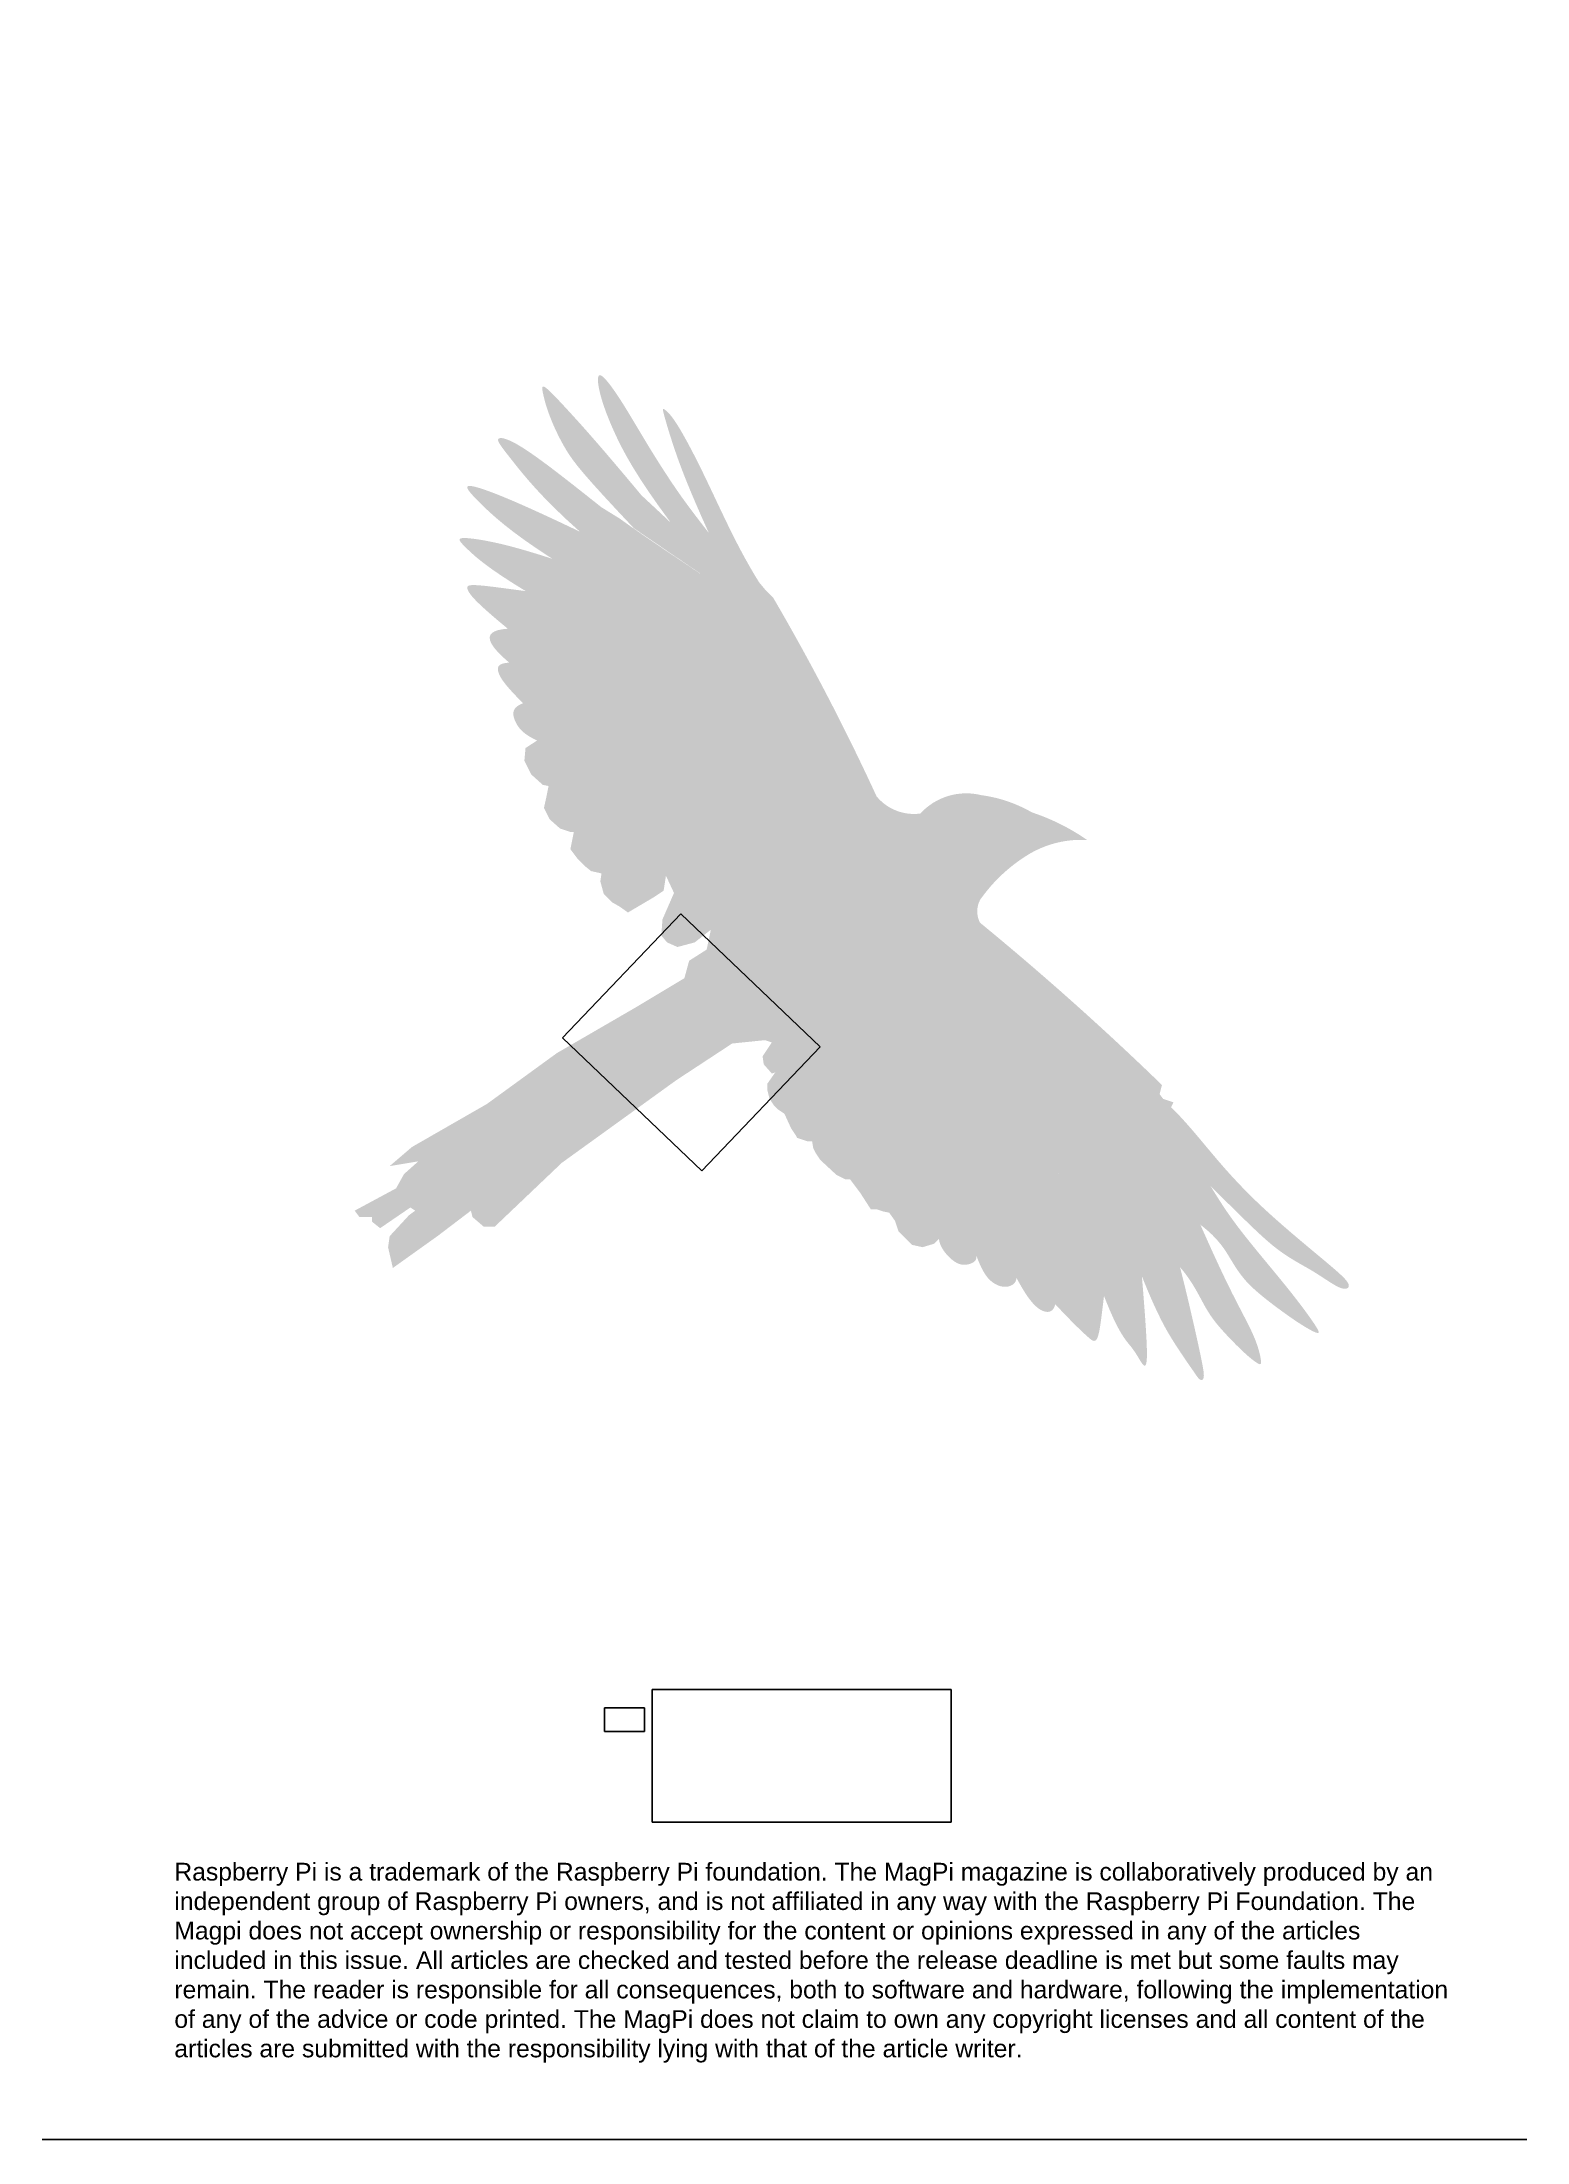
# Paper-space layout 'Page31' of a CAD drawing. Header units: millimetres. Extents: x -7 to 203, y -10 to 287.
# The model-space entities are those that its viewports show. They can reach past a viewport. Long polylines and large blocks are cut down to what shows.
import ezdxf

# ---------------------------------------------------------------- set-up
doc = ezdxf.new("R2010")
doc.units = ezdxf.units.MM
doc.layers.get('Defpoints').update_dxf_attribs({"color": 6})
doc.layers.add('Images', color=7, linetype='Continuous')
doc.layers.add('magpiefill', color=3, linetype='Continuous')
doc.layers.get('Defpoints').off()
doc.styles.get("Standard").update_dxf_attribs({"font": 'arial.ttf'})
picture_1 = doc.add_image_def('image1.png', size_in_pixel=(1187, 699))
picture_2 = doc.add_image_def('image2.png', size_in_pixel=(1746, 774))
picture_3 = doc.add_image_def('image3.jpg', size_in_pixel=(1024, 768))
picture_4 = doc.add_image_def('image4.png', size_in_pixel=(1000, 890))

psp = doc.layouts.new('Page31')

msp = doc.modelspace()

# ---------------------------------------------------------------- texts
at = {"layer": 'Images', "insert": (-303.3689940844693, 39.1391346013379), "char_height": 2.5, "attachment_point": 1}
msp.add_mtext_dynamic_manual_height_columns('Raspberry Pi is a trademark of the Raspberry Pi foundation. The MagPi magazine is collaboratively produced by an independent group of Raspberry Pi owners, and is not affiliated in any way with the Raspberry Pi Foundation. The Magpi does not accept ownership or responsibility for the content or opinions expressed in any of the articles included in this issue. All articles are checked and tested before the release deadline is met but some faults may remain. The reader is responsible for all consequences, both to software and hardware, following the implementation of any of the advice or code printed. The MagPi does not claim to own any copyright licenses and all content of the articles are submitted with the responsibility lying with that of the article writer.', width=181, gutter_width=12.5, heights=[0], dxfattribs=at)

# ---------------------------------------------------------------- hatches: boundary and pattern name
at = {"layer": 'magpiefill'}
h = msp.add_hatch(color=255, dxfattribs=at)
h.dxf.hatch_style = 1
h.paths.add_polyline_path([(-237.2585410816088, 241.0701937565053), (-237.7059547939092, 241.8198904854838), (-238.1467651676866, 242.5596873379217), (-238.5816325435337, 243.2872743356168), (-239.0112172620454, 244.0003415003663), (-239.4361796638143, 244.6965788539686), (-239.857180089435, 245.3736764182213), (-240.2748788795015, 246.0293242149222), (-240.6888358322309, 246.6597712828465), (-241.0942085763382, 247.2555027286775), (-241.4850541981606, 247.8055626760764), (-241.8554297840373, 248.2989952487046), (-242.1993924203061, 248.7248445702216), (-242.5109991933049, 249.0721547642897), (-242.7843071893723, 249.3299699545695), (-243.0133734948472, 249.4873342647214), (-243.1936969028994, 249.536525781465), (-243.3265430340313, 249.4827584437497), (-243.4146192155779, 249.3344801535835), (-243.4606327748739, 249.1001388129744), (-243.4672910392543, 248.7881823239309), (-243.4373013360537, 248.4070585884603), (-243.3733709926072, 247.9652155085706), (-243.2782073362492, 247.4711009862699), (-243.1534941925174, 246.9310894475549), (-242.9968213797595, 246.3432614143773), (-242.8047552145276, 245.7036239326765), (-242.573862013372, 245.0081840483931), (-242.3007080928437, 244.2529488074669), (-241.9818597694941, 243.433925255838), (-241.6138833598732, 242.5471204394467), (-241.1933451805331, 241.5885414042328), (-240.7122115992546, 240.5499422191556), (-240.1440491887396, 239.4060650452473), (-239.4578245729206, 238.127399066561), (-238.6225043757302, 236.6844334671482), (-237.6070552211002, 235.0476574310611), (-236.3804437329631, 233.187560142352), (-235.1276812833516, 231.3854185395564), (-233.6902718866364, 230.06312806528), (-232.4342997796061, 228.9047418751596), (-231.3449388171756, 227.8978952395948), (-230.4073628542605, 227.0302234289871), (-229.6067457457748, 226.2893617137365), (-228.9282613466344, 225.662945364245), (-228.3570835117545, 225.1386096509127), (-227.8783860960496, 224.7039898441406), (-227.4784603107355, 224.3477205114226), (-227.1480667922262, 224.0624334086307), (-226.8790835332376, 223.8417595887299), (-226.663388526485, 223.6793301046853), (-226.4928597646832, 223.5687760094621), (-226.3593752405481, 223.5037283560254), (-226.254812946794, 223.4778181973408), (-226.1710508761367, 223.4846765863731), (-226.1029492226919, 223.5218579558219), (-226.0572969861788, 223.6026102573256), (-226.0438653677178, 223.744104822257), (-226.0724255684285, 223.9635129819884), (-226.1527487894318, 224.278006067893), (-226.2946062318473, 224.7047554113431), (-226.5077690967949, 225.2609323437114), (-226.8020085853951, 225.9637081963709), (-227.4288130323748, 226.7631202336117), (-228.8754960700868, 228.6309094552147), (-230.0299497827908, 230.1467496394349), (-230.9484542005857, 231.3804497934218), (-231.6872893535714, 232.4018189243253), (-232.3027352718473, 233.2806660392939), (-232.8510719855133, 234.0868001454776), (-233.3792600437109, 234.8783459171987), (-233.8969820717472, 235.6666906974713), (-234.4046012139732, 236.4515374964832), (-234.9024806147385, 237.2325893244216), (-235.390983418393, 238.0095491914736), (-235.8704727692866, 238.782120107827), (-236.3413118117694, 239.5500050836699), (-236.8038636901908, 240.312907129188)])
h = msp.add_hatch(color=253, dxfattribs=at)
h.dxf.hatch_style = 1
h.paths.add_polyline_path([(-247.0000226644848, 243.8024819234419), (-247.5273084487727, 244.379210901515), (-248.0257380182003, 244.9201022648286), (-248.4960046789868, 245.4267070122645), (-248.9382569786931, 245.8995256510743), (-249.3504644302457, 246.3348567219857), (-249.7300517879107, 246.7279482740961), (-250.0744438059552, 247.0740483565013), (-250.381065238646, 247.3684050182991), (-250.6473408402502, 247.6062663085862), (-250.8706953650344, 247.7828802764594), (-251.0485535672653, 247.8934949710155), (-251.1796718512775, 247.9353274213532), (-251.2681332216722, 247.9134705765759), (-251.31935233312, 247.8349863657888), (-251.3387438402908, 247.7069367180977), (-251.3317223978535, 247.5363835626075), (-251.3037026604779, 247.3303888284236), (-251.2600992828336, 247.0960144446516), (-251.2063269195902, 246.8403223403969), (-251.1464025401671, 246.5685264619102), (-251.0787523729837, 246.2784488240284), (-251.0004049612094, 245.9660634587341), (-250.9083888480133, 245.6273443980094), (-250.7997325765638, 245.2582656738365), (-250.6714646900305, 244.8548013181986), (-250.5206137315824, 244.412925363078), (-250.344208244389, 243.9286118404568), (-250.1398215344909, 243.3995782669714), (-249.9072059594194, 242.8305160978714), (-249.6466586395766, 242.22786027306), (-249.3584766953654, 241.5980457324407), (-249.0429572471883, 240.9475074159172), (-248.7003974154483, 240.2826802633926), (-248.3310943205478, 239.6099992147699), (-247.9353450828903, 238.935899209953), (-247.5027763336489, 238.2543768841816), (-246.980332747084, 237.5096756540424), (-246.3042885082276, 236.6336006314588), (-245.4109178021105, 235.5579569283536), (-244.2364948137646, 234.214549656651), (-242.7172937282209, 232.5351839282736), (-240.7895887305122, 230.4516648551451), (-238.3896540056685, 227.8957975491887), (-229.022253704742, 221.5021979063029), (-228.9670346651425, 221.5297933906324), (-228.478794281972, 221.5297933906324), (-228.2571425083067, 221.4744080048848), (-231.0548769362881, 223.5440889774566), (-233.2540210681566, 225.2145774714042), (-234.9445264377231, 226.548105220153), (-236.2163445787995, 227.6069039571285), (-237.1594270251987, 228.453205415755), (-237.8637253107316, 229.1492413294589), (-238.4191909692108, 229.7572434316643), (-238.915775534448, 230.3394434557964), (-239.427343186515, 230.9466685102134), (-239.9634086905203, 231.5841272030028), (-240.5173994578336, 232.2456235171843), (-241.0827428998235, 232.9249614357776), (-241.6528664278578, 233.615944941803), (-242.2211974533064, 234.3123780182804), (-242.7811633875377, 235.0080646482289), (-243.3261916419198, 235.6968088146696), (-243.8505063017629, 236.3730490252404), (-244.3515181481388, 237.0337618860584), (-244.8274346360602, 237.6765585278583), (-245.27646322054, 238.2990500813754), (-245.6968113565916, 238.8988476773445), (-246.0866864992268, 239.4735624465018), (-246.4442961034589, 240.0208055195818), (-246.7678476243005, 240.5381880273194), (-247.0545277747008, 241.0214299467116), (-247.2974402993521, 241.4586866397955), (-247.4886682008819, 241.8362223148717), (-247.6202944819197, 242.1403011802382), (-247.6844021450931, 242.3571874441943), (-247.6730741930309, 242.4731453150394), (-247.5783936283613, 242.4744390010727), (-247.3924434537126, 242.3473327105934), (-247.1108045936964, 242.0842120417547), (-246.743049660859, 241.7019481521287), (-246.3022491897288, 241.2235335891426), (-245.8014737148352, 240.6719609002217), (-245.2537937707075, 240.0702226327928), (-244.6722798918747, 239.441311334283), (-244.0700026128661, 238.8082195521181), (-243.4600324682106, 238.1939398337247), (-242.8317886766129, 237.5957848412251), (-242.0800851934756, 236.9083476955233), (-241.0760846583786, 236.0005416322203), (-239.6909497109003, 234.7412798869161), (-237.7958429906199, 232.9994756952107), (-237.292345314292, 232.5314430873925), (-238.2286713006956, 233.6513762955115), (-239.1343802878178, 234.7311709017756), (-240.0091295538149, 235.7701119052983), (-240.8525763768436, 236.7674843051931), (-241.6643780350626, 237.7225731005762), (-242.4441918066275, 238.6346632905611), (-243.191674969697, 239.5030398742633), (-243.906484802428, 240.3269878507964), (-244.5884512543213, 241.1061698859038), (-245.2380949602534, 241.8417593118398), (-245.8561092264453, 242.5353071274865), (-246.4431873591154, 243.1883643317262)])
h = msp.add_hatch(color=255, dxfattribs=at)
h.dxf.hatch_style = 1
h.paths.add_polyline_path([(-230.7880495885311, 239.9967166027014), (-231.2099656883941, 240.7653252448816), (-231.6144047205577, 241.4777961917301), (-231.9964372626284, 242.1233796630096), (-232.3511338922141, 242.6913258784837), (-232.6744863346731, 243.1739208750474), (-232.9661709063679, 243.5755939581245), (-233.2267850714136, 243.9038102502714), (-233.4569262939245, 244.1660348740451), (-233.6571920380154, 244.3697329520004), (-233.8281797678005, 244.5223696066951), (-233.9704869473945, 244.6314099606844), (-234.0847110409121, 244.7043191365244), (-234.171549109607, 244.7466462095886), (-234.2320966032916, 244.756276066513), (-234.2675485689175, 244.7291775467519), (-234.279100053437, 244.6613194897582), (-234.2679461038024, 244.5486707349858), (-234.2352817669643, 244.3872001218876), (-234.1823020898761, 244.1728764899173), (-234.1102021194883, 243.9016686785281), (-234.019666526068, 243.5698814564367), (-233.9093384731389, 243.1751633094114), (-233.777350747541, 242.7154986524847), (-233.6218361361118, 242.188871900688), (-233.4409274256913, 241.5932674690538), (-233.2327574031177, 240.9266697726135), (-232.9954588552298, 240.187063226399), (-232.7271645688669, 239.3724322454428), (-232.4230642607556, 238.4752863699226), (-232.0665753671769, 237.4662356406055), (-231.638172254299, 236.3104152234054), (-231.1183292882913, 234.9729602842345), (-230.4875208353217, 233.4190059890073), (-229.7262212615595, 231.6136875036366), (-228.9343852834481, 229.7963574323489), (-228.1103780529719, 228.7505421186999), (-227.3984302286871, 227.8405342073144), (-226.7863744482129, 227.055378887238), (-226.2620433491678, 226.3841213475148), (-225.81326956917, 225.8158067771894), (-225.4278857458374, 225.3394803653056), (-225.0937245167893, 224.9441873009085), (-224.7986185196434, 224.6189727730427), (-224.53298843402, 224.3575182852175), (-224.2976071075507, 224.1720505988064), (-224.0958354298679, 224.0794327896485), (-223.9310342906049, 224.0965279335824), (-223.8065645793942, 224.2401991064465), (-223.7257871858687, 224.5273093840803), (-223.6920629996609, 224.9747218423225), (-223.7087529104048, 225.5992995570119), (-223.9056709514966, 225.9774489424485), (-224.4490445730817, 227.0523788243451), (-224.9663870200382, 228.100998463291), (-225.461452414207, 229.1227271327225), (-225.9379044607719, 230.1176034542945), (-226.3990451982923, 231.0881434425305), (-226.8480862486681, 232.0374824601712), (-227.2882392338019, 232.9687558699583), (-227.722715775595, 233.8850990346334), (-228.1547274959488, 234.7896473169373), (-228.5874860167654, 235.6855360796107), (-229.0242029599461, 236.5759006853951), (-229.4667331066765, 237.4615623065358), (-229.9115038752793, 238.3340853532914), (-230.3535858433619, 239.1827200454256)])
h = msp.add_hatch(color=253, dxfattribs=at)
h.dxf.hatch_style = 1
h.paths.add_polyline_path([(-249.9904300097454, 236.3535925248209), (-250.7465846557625, 236.9212203211485), (-251.4705592562882, 237.4555133007897), (-252.1628510585996, 237.9558329335413), (-252.8219669018478, 238.4198998676052), (-253.446413625183, 238.8454347511823), (-254.0346980677559, 239.2301582324745), (-254.5853270687165, 239.5717909596829), (-255.0968074672153, 239.8680535810088), (-255.5676461024032, 240.1166667446536), (-255.9961371379506, 240.3159480712836), (-256.3797240356122, 240.4666030714209), (-256.715637581662, 240.5699342280527), (-257.001108562376, 240.6272440241663), (-257.2333677640286, 240.6398349427486), (-257.4096459728945, 240.6090094667867), (-257.5271739752482, 240.5360700792672), (-257.583182557365, 240.4223192631778), (-257.5749070349231, 240.2673725953105), (-257.4996008412105, 240.0640980276764), (-257.3545219389208, 239.8036766060918), (-257.1369282907448, 239.477289376374), (-256.8440778593759, 239.0761173843384), (-256.4732286075058, 238.591341675803), (-256.0216384978261, 238.0141432965828), (-255.4865654930294, 237.3357032924952), (-254.8616482225756, 236.547588895698), (-254.1260479829938, 235.6429120837129), (-253.2553067375803, 234.6151710204028), (-252.224966449632, 233.4578638696312), (-251.0105690824448, 232.164488795261), (-249.5876565993161, 230.7285439611563), (-247.9317709635421, 229.1435275311799), (-246.0184541384199, 227.4029376691949), (-245.7310658131803, 227.2656048399211), (-244.6925818531942, 226.7652678784511), (-243.6552182126243, 226.2608998127719), (-243.2764861216023, 226.0749426855365), (-244.0957961493834, 227.159470762677), (-244.852771389845, 228.1402268621983), (-245.5470981164207, 229.0223948765545), (-246.1784626025447, 229.8111586981987), (-246.7465511216516, 230.5117022195854), (-247.2510499471747, 231.1292093331676), (-247.6916453525484, 231.6688639313987), (-248.0680236112068, 232.1358499067333), (-248.3802593787563, 232.5353581028606), (-248.6299808394937, 232.872607168418), (-248.8192045598884, 233.1528227032796), (-248.9499471064103, 233.3812303073192), (-249.0242250455289, 233.5630555804107), (-249.0440549437133, 233.703524122427), (-249.0114533674333, 233.8078615332428), (-248.928436883158, 233.8812934127318), (-248.7846159028961, 233.9197550366879), (-248.5199762208076, 233.8820203845855), (-248.0620974765932, 233.717573111821), (-247.3385593099521, 233.3758968737883), (-246.276941360584, 232.8064753258835), (-244.8048232681885, 231.9587921235014), (-242.9742974564337, 230.8572575550695), (-244.2343596256658, 231.8585794946721), (-245.3910871421163, 232.7752483947731), (-246.4549292937035, 233.6148298331469), (-247.4363353683428, 234.3848893875657), (-248.3457546539523, 235.0929926358026), (-249.1936364384476, 235.7467051556301)])
h = msp.add_hatch(color=255, dxfattribs=at)
h.dxf.hatch_style = 1
h.paths.add_polyline_path([(-237.7958429906199, 232.9994756952102), (-239.6909497109003, 234.7412798869161), (-241.076084658379, 236.0005416322205), (-242.080085193476, 236.9083476955237), (-242.8317886766129, 237.5957848412251), (-243.4600324682106, 238.1939398337247), (-244.0700026128661, 238.8082195521181), (-244.6722798918747, 239.441311334283), (-245.2537937707075, 240.0702226327928), (-245.8014737148347, 240.6719609002212), (-246.3022491897288, 241.2235335891426), (-246.743049660859, 241.7019481521287), (-247.1108045936964, 242.0842120417547), (-247.3924434537126, 242.3473327105934), (-247.5783936283613, 242.4744390010727), (-247.6730741930309, 242.4731453150394), (-247.6844021450931, 242.3571874441943), (-247.6202944819197, 242.1403011802382), (-247.4886682008819, 241.8362223148717), (-247.2974402993521, 241.4586866397955), (-247.0545277747008, 241.0214299467116), (-246.7678476243005, 240.5381880273194), (-246.4442961034589, 240.0208055195818), (-246.0866864992268, 239.4735624465018), (-245.6968113565916, 238.8988476773445), (-245.27646322054, 238.2990500813754), (-244.8274346360602, 237.6765585278583), (-244.3515181481388, 237.0337618860584), (-243.8505063017629, 236.3730490252404), (-243.3261916419198, 235.6968088146696), (-242.7811633875377, 235.0080646482289), (-242.2211974533064, 234.3123780182804), (-241.6528664278578, 233.615944941803), (-241.0827428998235, 232.9249614357776), (-240.5173994578336, 232.2456235171843), (-239.9634086905203, 231.5841272030028), (-239.427343186515, 230.9466685102134), (-238.915775534448, 230.3394434557964), (-238.4191909692108, 229.7572434316643), (-237.8637253107316, 229.1492413294589), (-237.1594270251987, 228.453205415755), (-236.2163445787995, 227.6069039571285), (-234.9445264377231, 226.548105220153), (-233.2540210681566, 225.2145774714042), (-231.0548769362881, 223.5440889774566), (-228.2571425083067, 221.4744080048848), (-227.8278095015903, 221.3671281316047), (-227.014073132462, 221.2044628725763), (-225.8748479689098, 221.3671281316047), (-225.6336803502261, 221.4153373485583), (-225.9301101799, 221.7198306523796), (-226.2821945011923, 222.0775988991186), (-226.6870188557278, 222.4857237346634), (-227.1416687851307, 222.9412868049008), (-227.6432298310239, 223.4413697557189), (-227.9441293012473, 223.7401329682004), (-231.9603647899661, 227.543892914996), (-235.2619271371153, 230.6440422927036)])
h = msp.add_hatch(color=253, dxfattribs=at)
h.dxf.hatch_style = 1
h.paths.add_polyline_path([(-251.1079298085691, 229.7978231384278), (-252.1996047242105, 230.2980360880723), (-253.2775368967122, 230.7851104445526), (-254.3329130392488, 231.2539699076301), (-255.3569198649947, 231.699538177064), (-256.340744087124, 232.1167389526157), (-257.2754728414592, 232.5005954733944), (-258.1517949544121, 232.8465291359067), (-258.9602996750423, 233.1500608760083), (-259.6915762524103, 233.4067116295557), (-260.3362139355755, 233.612002332404), (-260.8848019735972, 233.7614539204101), (-261.3279296155366, 233.8505873294288), (-261.6561861104519, 233.8749234953165), (-261.8623764681527, 233.8305307968762), (-261.9481687414417, 233.7156673846962), (-261.9174467438695, 233.5291388523149), (-261.774094288989, 233.2697507932672), (-261.5219951903501, 232.9363088010906), (-261.1650332615053, 232.5276184693207), (-260.707092316006, 232.0424853914948), (-260.1520561674032, 231.4797151611487), (-259.4984031009685, 230.8371899362198), (-258.7229892888519, 230.1090981322461), (-257.7972653749245, 229.2887047291665), (-256.6926820030556, 228.3692747069198), (-255.3806898171158, 227.3440730454445), (-253.8327394609754, 226.2063647246796), (-252.020281578504, 224.949414724564), (-249.9147668135727, 223.5664880250363), (-249.4057152023942, 223.4021847344085), (-248.0245095830566, 222.9465884451754), (-246.5816110237803, 222.4620274823023), (-246.13118676096, 222.3085068650341), (-247.6268016582053, 223.2870692498623), (-248.8958668767126, 224.2142806523241), (-249.9579428798365, 225.0851914746465), (-250.8325901309303, 225.8948521190563), (-251.5393690933481, 226.6383129877808), (-252.0978402304438, 227.3106244830468), (-252.5275640055713, 227.9068370070808), (-252.8481008820838, 228.4220009621098), (-253.0644327036453, 228.848308878624), (-253.1232268351532, 229.1665218001639), (-252.9565720218151, 229.3545428985331), (-252.4965570088385, 229.3902753455353), (-251.6752705414301, 229.251622312974), (-250.4248013647983, 228.9164869726523), (-248.6772382241497, 228.3627724963744), (-246.3646698646907, 227.5683820559432), (-246.7774667874992, 227.7656432678505), (-247.8385814710654, 228.269115732906), (-248.9186048951708, 228.778286660605), (-250.0113254366141, 229.2895478958588)])
h = msp.add_hatch(color=255, dxfattribs=at)
h.dxf.hatch_style = 1
h.paths.add_polyline_path([(-240.3394052131166, 229.2265753768881), (-242.8497846724654, 230.7823309220371), (-244.8048232681885, 231.9587921235014), (-246.276941360584, 232.8064753258835), (-247.3385593099521, 233.3758968737883), (-248.0620974765932, 233.717573111821), (-248.5199762208076, 233.8820203845855), (-248.7846159028961, 233.9197550366879), (-248.928436883158, 233.8812934127318), (-249.0114533674333, 233.8078615332428), (-249.0440549437133, 233.703524122427), (-249.0242250455289, 233.5630555804107), (-248.9499471064103, 233.3812303073192), (-248.8192045598884, 233.1528227032796), (-248.6299808394937, 232.872607168418), (-248.3802593787563, 232.5353581028606), (-248.0680236112068, 232.1358499067333), (-247.6916453525489, 231.6688639313987), (-247.2510499471747, 231.1292093331676), (-246.7465511216516, 230.5117022195854), (-246.1784626025447, 229.8111586981987), (-245.5470981164207, 229.0223948765545), (-244.852771389845, 228.1402268621983), (-244.0957961493834, 227.159470762677), (-243.2764861216023, 226.074942685537), (-242.6121781965552, 225.7487680722162), (-241.5566651100715, 225.2251400861161), (-240.4818822582583, 224.6862832838037), (-239.3810329461985, 224.1284650946115), (-238.2514215744824, 223.549671197579), (-237.1067569257168, 222.9547602705732), (-235.9648488780138, 222.3503092411682), (-234.8435073094849, 221.7428950369389), (-233.7605420982433, 221.1390945854604), (-232.7337631224, 220.5454848143056), (-231.7809802600665, 219.9686426510503), (-230.9200033893559, 219.415145023268), (-230.2690114174403, 219.415145023268), (-229.7807710342708, 219.415145023268), (-229.455275048312, 219.7404755413241), (-228.9670346651425, 219.7404755413241), (-228.8042902679303, 220.5538018364643), (-228.8042902679303, 220.8791323545202), (-229.6180266370586, 221.2044628725763), (-229.0552711123526, 221.4856975947995), (-229.9708558239273, 222.1114572544317), (-231.0521096202092, 222.8422484889082), (-232.2610252648803, 223.6558149595596), (-233.5595955216285, 224.529900327722), (-234.9098131541385, 225.4422482547279), (-236.2736709260929, 226.37060240191), (-237.613161601178, 227.2927064306018), (-238.8902779430777, 228.1863040021361), (-240.0759862511595, 229.0341047967444)])
h = msp.add_hatch(color=255, dxfattribs=at)
h.dxf.hatch_style = 1
h.paths.add_polyline_path([(-242.6121781965557, 225.7487680722162), (-243.6552182126243, 226.2608998127719), (-244.6925818531946, 226.7652678784511), (-245.7310658131808, 227.2656048399213), (-246.3646698646907, 227.5683820559427), (-248.6772382241497, 228.3627724963744), (-250.4248013647983, 228.9164869726523), (-251.6752705414301, 229.251622312974), (-252.4965570088385, 229.3902753455353), (-252.9565720218151, 229.3545428985331), (-253.1232268351532, 229.1665218001639), (-253.0644327036453, 228.848308878624), (-252.8481008820838, 228.4220009621098), (-252.5275640055713, 227.9068370070808), (-252.0978402304438, 227.3106244830468), (-251.5393690933481, 226.6383129877808), (-250.8325901309303, 225.8948521190563), (-249.9579428798365, 225.0851914746465), (-248.8958668767126, 224.2142806523241), (-247.6268016582053, 223.2870692498623), (-246.13118676096, 222.3085068650341), (-245.0788867377273, 221.9498455706658), (-243.5219310424625, 221.4119356803545), (-241.9312466731635, 220.8523877623068), (-240.3310634694125, 220.275841012671), (-238.7456112707923, 219.6869346275975), (-237.1991199168834, 219.0903078032342), (-235.7158192472685, 218.4905997357314), (-234.3199391015289, 217.8924496212381), (-233.0357093192472, 217.3004966559041), (-232.2219729501203, 217.3004966559041), (-231.5709881697377, 217.4631619149318), (-231.2454921837803, 217.9511576920158), (-231.0827477865681, 219.0898145052121), (-230.9200033893559, 219.415145023268), (-231.7809802600665, 219.9686426510503), (-232.7337631224, 220.5454848143056), (-233.7605420982433, 221.1390945854604), (-234.8435073094854, 221.7428950369391), (-235.9648488780138, 222.3503092411682), (-237.1067569257168, 222.9547602705732), (-238.2514215744824, 223.549671197579), (-239.3810329461985, 224.1284650946115), (-240.4818822582583, 224.6862832838037), (-241.556665110072, 225.2251400861161)])
h = msp.add_hatch(color=253, dxfattribs=at)
h.dxf.hatch_style = 1
h.paths.add_polyline_path([(-225.6336206395545, 224.4735729674766), (-226.8020085853951, 225.9637081963709), (-226.5077690967949, 225.2609323437114), (-226.2946062318473, 224.7047554113431), (-226.1527487894318, 224.278006067893), (-226.0724255684285, 223.9635129819884), (-226.0438653677178, 223.744104822257), (-226.0572969861788, 223.6026102573256), (-226.1029492226919, 223.5218579558219), (-226.1710508761367, 223.4846765863731), (-226.254812946794, 223.4778181973408), (-226.3593752405481, 223.5037283560254), (-226.4928597646832, 223.5687760094621), (-226.663388526485, 223.6793301046853), (-226.8790835332376, 223.8417595887299), (-227.1480667922262, 224.0624334086307), (-227.4784603107355, 224.3477205114226), (-227.8783860960496, 224.7039898441406), (-228.3570835117545, 225.1386096509127), (-228.9282613466349, 225.6629453642453), (-229.6067457457748, 226.2893617137365), (-230.4073628542605, 227.0302234289871), (-231.3449388171756, 227.8978952395948), (-232.4342997796066, 228.9047418751596), (-233.6902718866364, 230.06312806528), (-235.1276812833516, 231.3854185395564), (-234.9116365352519, 231.0746307850728), (-233.1696002518981, 228.6793585432758), (-231.9603647899656, 227.5438929149955), (-227.7623185887506, 223.5679407976876), (-225.6432007675113, 221.4134342246442), (-224.2473752306552, 221.6924586496606), (-223.4336388615269, 221.6924586496606)])
h = msp.add_hatch(color=253, dxfattribs=at)
h.dxf.hatch_style = 1
h.paths.add_polyline_path([(-222.7258136970787, 223.7509813560548), (-223.3325120334429, 224.8767895441641), (-223.7087529104048, 225.5992995570119), (-223.6920629996609, 224.9747218423225), (-223.7257871858687, 224.5273093840803), (-223.8065645793942, 224.2401991064465), (-223.9310342906049, 224.0965279335824), (-224.0958354298679, 224.0794327896485), (-224.2976071075507, 224.1720505988064), (-224.53298843402, 224.3575182852175), (-224.7986185196434, 224.6189727730427), (-225.0937245167893, 224.9441873009085), (-225.4278857458374, 225.3394803653056), (-225.81326956917, 225.8158067771894), (-226.2620433491678, 226.3841213475148), (-226.7863744482129, 227.055378887238), (-227.3984302286875, 227.8405342073146), (-228.1103780529719, 228.7505421186996), (-228.9343852834481, 229.7963574323489), (-228.8149049331736, 229.5221399940352), (-227.7847367539407, 227.2226476307839), (-227.4288130323748, 226.7631202336117), (-225.6336206395545, 224.4735729674766), (-223.4336388615269, 221.6924586496606), (-223.4336388615269, 221.0417976135486), (-223.2708944643147, 220.2284713184084), (-222.1316621092296, 219.7404755413241), (-220.6669409597186, 220.2284713184084), (-221.396782282057, 221.4262415166139), (-222.0818218205636, 222.6006051046836)])
h = msp.add_hatch(color=253, dxfattribs=at)
h.dxf.hatch_style = 1
h.paths.add_polyline_path([(-253.1605022891686, 224.5817483114955), (-254.2762640171431, 224.9080486573969), (-255.3209967393742, 225.1986657052734), (-256.2933187215139, 225.4529027086306), (-257.1937901444714, 225.6726508345107), (-258.0234566679698, 225.8604482283383), (-258.7833639517313, 226.0188330355388), (-259.4745576554789, 226.1503434015362), (-260.0980834389349, 226.2575174717564), (-260.6549869618226, 226.3428933916243), (-261.1463138838644, 226.4090093065643), (-261.5734335088459, 226.4579803377645), (-261.9390097168015, 226.490229509462), (-262.246030031829, 226.5057568216566), (-262.4974819780261, 226.5045622743489), (-262.69635307949, 226.4866458675385), (-262.8456308603179, 226.4520076012254), (-262.948302844607, 226.4006474754099), (-263.0073565564559, 226.3325654900916), (-263.0247712296596, 226.2469529252259), (-262.9984929368077, 226.1397661805851), (-262.9254594601886, 226.0061529358978), (-262.8026085820896, 225.841260870892), (-262.6268780847993, 225.6402376652961), (-262.3952057506058, 225.3982309988379), (-262.1045293617962, 225.1103885512453), (-261.7517867006596, 224.7718580022465), (-261.328733111123, 224.3764903846862), (-260.8063941836734, 223.912950143879), (-260.1506130704378, 223.3686050782552), (-259.3272329235424, 222.7308229862454), (-258.3020968951142, 221.9869716662799), (-257.0410481372797, 221.1244189167899), (-255.5099298021655, 220.1305325362062), (-253.6764708055485, 218.9938494331932), (-252.9334682774927, 218.8930292805307), (-252.0307057047953, 218.7679140759387), (-251.09388515047, 218.6344379415955), (-250.9844961478345, 218.618337026899), (-251.836016330049, 219.0422982248652), (-252.5490959025259, 219.4601835365884), (-253.1385229118995, 219.8681471795059), (-253.6190854048044, 220.2623433710563), (-254.0055714278744, 220.6389263286777), (-254.3127690277437, 220.9940502698088), (-254.5554662510469, 221.3238694118867), (-254.7484511444179, 221.624537972351), (-254.904405443599, 221.8934661955132), (-255.0275856407682, 222.133088433184), (-255.1201419172103, 222.3470950640493), (-255.1842244542124, 222.5391764667942), (-255.2219834330586, 222.7130230201035), (-255.235569035036, 222.872325102663), (-255.227131441429, 223.0207730931577), (-255.1988208335243, 223.1620573702724), (-255.1519656872956, 223.2987611973352), (-255.0846076574699, 223.4290393762414), (-254.993966693462, 223.549939593529), (-254.8772627446866, 223.6585095357357), (-254.7317157605597, 223.751796889399), (-254.5545456904958, 223.8268493410575), (-254.3429724839107, 223.8807145772483), (-254.0942160902182, 223.9104402845093), (-253.8045299629084, 223.9131211856526), (-253.4663015717634, 223.8860401485853), (-253.0709518906415, 223.8265270774894), (-252.6099018933988, 223.7319118765458), (-252.0745725538929, 223.5995244499364), (-251.4563848459804, 223.4266947018423), (-250.7467597435185, 223.2107525364451), (-249.9371182203643, 222.9490278579264), (-249.0071530242041, 222.6339770572275), (-247.8896439980436, 222.2385624723286), (-246.505642758718, 221.73087292797), (-244.7762009230623, 221.0789972488911), (-242.6223701079112, 220.2510242598333), (-239.9652019301, 219.2150427855356), (-236.7257480064636, 217.9391416507382), (-232.8250599538377, 216.391409680182), (-232.872964922035, 216.4871703607637), (-233.0357093192472, 217.3004966559041), (-234.3199391015289, 217.8924496212381), (-235.7158192472685, 218.4905997357314), (-237.1991199168834, 219.0903078032342), (-238.7456112707923, 219.6869346275975), (-240.331063469413, 220.275841012671), (-241.9312466731635, 220.8523877623068), (-243.521931042462, 221.4119356803545), (-245.0788867377273, 221.9498455706658), (-246.5816110237803, 222.4620274823023), (-248.0245095830561, 222.9465884451754), (-249.4057152023942, 223.4021847344085), (-250.7233606686331, 223.8274726251242), (-251.9755787686117, 224.2211083924454)])
h = msp.add_hatch(color=255, dxfattribs=at)
h.dxf.hatch_style = 1
h.paths.add_polyline_path([(-244.7762009230623, 221.0789972488911), (-246.505642758718, 221.73087292797), (-247.8896439980436, 222.2385624723286), (-249.0071530242041, 222.6339770572275), (-249.9371182203643, 222.9490278579264), (-250.7467597435185, 223.2107525364451), (-251.4563848459804, 223.4266947018423), (-252.0745725538929, 223.5995244499364), (-252.6099018933988, 223.7319118765458), (-253.0709518906415, 223.8265270774894), (-253.4663015717634, 223.8860401485853), (-253.8045299629084, 223.9131211856526), (-254.0942160902182, 223.9104402845093), (-254.3429724839107, 223.8807145772483), (-254.5545456904958, 223.8268493410575), (-254.7317157605597, 223.751796889399), (-254.8772627446866, 223.6585095357357), (-254.993966693462, 223.549939593529), (-255.0846076574699, 223.4290393762414), (-255.1519656872956, 223.2987611973352), (-255.1988208335243, 223.1620573702724), (-255.227131441429, 223.0207730931577), (-255.235569035036, 222.872325102663), (-255.2219834330586, 222.7130230201035), (-255.1842244542124, 222.5391764667942), (-255.1201419172103, 222.3470950640493), (-255.0275856407682, 222.133088433184), (-254.904405443599, 221.8934661955132), (-254.7484511444179, 221.624537972351), (-254.5554662510469, 221.3238694118867), (-254.3127690277437, 220.9940502698088), (-254.0055714278744, 220.6389263286777), (-253.6190854048044, 220.2623433710563), (-253.1385229118995, 219.8681471795059), (-252.5490959025259, 219.4601835365884), (-251.836016330049, 219.0422982248652), (-250.9844961478345, 218.618337026899), (-250.1180771751634, 218.490809234942), (-249.0983523395222, 218.3352363134194), (-248.0297812041931, 218.1659275344687), (-246.9114052746166, 217.981924863543), (-245.7581498354149, 217.7856046981468), (-244.5889111160032, 217.5801770437952), (-243.422585345797, 217.3688519060044), (-242.2780687542123, 217.154839290291), (-241.1742575706649, 216.9413492021708), (-240.1300480245708, 216.7315916471599), (-239.1643363453447, 216.5287766307742), (-238.2879527175571, 216.3349901869954), (-237.479463146394, 216.1478224636655), (-236.7093675921953, 215.9637396370924), (-235.9481660153006, 215.7792078835841), (-235.1663583760499, 215.5906933794477), (-234.3344446347845, 215.3946623009918), (-233.4229247518426, 215.1875808245236), (-232.4022986875655, 214.9659151263505), (-232.5474689360776, 215.8365130633096), (-232.8250599538377, 216.391409680182), (-236.7257480064636, 217.9391416507382), (-239.9652019301, 219.2150427855356), (-242.6223701079112, 220.2510242598333)])
at = {"layer": 'magpiefill', "true_color": 0x010101}
h = msp.add_hatch(color=18, dxfattribs=at)
h.dxf.hatch_style = 1
edge = h.paths.add_edge_path()
edge.add_line((-219.8532045905918, 155.4877094412291), (-224.4853718316865, 155.0141598376009))
edge.add_line((-224.4853718316867, 155.014159837601), (-232.3695144460637, 149.8357599750744))
edge.add_line((-232.3695144460632, 149.8357599750746), (-248.588306083081, 138.1280710536572))
edge.add_line((-248.588306083081, 138.128071053657), (-258.0492714671076, 129.1221530476519))
edge.add_line((-258.0492714671079, 129.1221530476518), (-259.6260942367577, 129.1221530476518))
edge.add_line((-259.6260942367577, 129.1221530476518), (-261.2029241979392, 130.473042244016))
edge.add_line((-261.202924197939, 130.473042244016), (-261.4281845936029, 131.3736325491531))
edge.add_line((-261.4281845936029, 131.373632549153), (-266.1586672856167, 127.7712675899458))
edge.add_line((-266.1586672856167, 127.7712675899461), (-272.4659727472792, 123.2683085869435))
edge.add_line((-272.465972747279, 123.2683085869432), (-273.1417539342715, 126.1952326866264))
edge.add_line((-273.1417539342715, 126.1952326866265), (-272.9164935386077, 127.771267589946))
edge.add_line((-272.9164935386077, 127.7712675899461), (-270.213361599104, 130.6981879509715))
edge.add_line((-270.2133615991042, 130.6981879509713), (-269.3123200164482, 131.3736325491531))
edge.add_line((-269.3123200164479, 131.373632549153), (-269.9881012034404, 131.8239277017218))
edge.add_line((-269.9881012034404, 131.8239277017219), (-274.2680631041256, 128.8970073406965))
edge.add_line((-274.2680631041256, 128.8970073406965), (-275.3943650824468, 129.7975976458335))
edge.add_line((-275.3943650824468, 129.7975976458337), (-275.3943650824468, 130.4730422440161))
edge.add_line((-275.3943650824468, 130.473042244016), (-277.196455439292, 130.473042244016))
edge.add_line((-277.196455439292, 130.473042244016), (-277.8722366262845, 131.3736325491531))
edge.add_line((-277.8722366262845, 131.373632549153), (-272.0154519559506, 134.5257023557919))
edge.add_line((-272.0154519559504, 134.5257023557921), (-270.8891499776304, 136.5520324116798))
edge.add_line((-270.8891499776307, 136.5520324116799), (-268.8617992251192, 138.353216760613))
edge.add_line((-268.8617992251192, 138.3532167606128), (-272.9164935386077, 137.6777721624304))
edge.add_line((-272.9164935386077, 137.6777721624302), (-269.7628408077766, 140.3795468165004))
edge.add_line((-269.7628408077766, 140.3795468165006), (-259.1755734454288, 146.4585407228227))
edge.add_line((-259.175573445429, 146.4585407228226), (-249.2640872700737, 153.6632743798953))
edge.add_line((-249.2640872700735, 153.6632743798954), (-238.0010387207335, 160.1925634387857))
edge.add_line((-238.0010387207335, 160.1925634387856), (-231.2432052762094, 164.2452235505615))
edge.add_line((-231.2432052762096, 164.2452235505616), (-230.5674240892171, 166.7218524976764))
edge.add_line((-230.5674240892171, 166.7218524976762), (-228.0895525453782, 168.297887400995))
edge.add_line((-228.089552545378, 168.2978874009953), (-225.3864206058755, 167.1721476502447))
edge.add_line((-225.3864206058755, 167.1721476502444), (-223.5843302490291, 167.3972970958581))
edge.add_line((-223.5843302490294, 167.3972970958583), (-219.7548963312057, 170.5493669024967))
edge.add_line((-219.7548963312057, 170.5493669024965), (-216.6012364088416, 172.5756969583848))
edge.add_line((-216.6012364088411, 172.5756969583848), (-216.3759760131773, 168.0727379553821))
edge.add_line((-216.3759760131778, 168.0727379553824), (-217.2770247873669, 164.6955224417882))
edge.add_line((-217.2770247873666, 164.6955224417879), (-218.1780663700239, 164.2452235505613))
edge.add_line((-218.1780663700239, 164.2452235505616), (-219.5296359355416, 164.6955224417882))
edge.add_line((-219.5296359355419, 164.6955224417879), (-221.3317191008553, 162.8943380928554))
edge.add_line((-221.3317191008551, 162.8943380928554), (-218.551227838293, 160.530332471098))
edge.add_line((-218.551227838293, 160.5303324710982), (-218.0629874551235, 162.6449808384624))
edge.add_line((-218.0629874551234, 162.6449808384621), (-215.7845299364856, 163.9463029106866))
edge.add_line((-215.7845299364857, 163.9463029106866), (-212.3668472542957, 164.1089681697143))
edge.add_line((-212.3668472542956, 164.1089681697143), (-210.4138857216151, 163.4583071336023))
edge.add_line((-210.4138857216152, 163.4583071336025), (-210.4138857216152, 161.9943198023504))
edge.add_line((-210.4138857216152, 161.9943198023504), (-212.0413512683383, 161.3436587662384))
edge.add_line((-212.0413512683383, 161.3436587662386), (-215.133545156103, 160.6929977301262))
edge.add_line((-215.133545156103, 160.6929977301259), (-218.7139794270393, 157.9276883266499))
edge.add_line((-218.7139794270396, 157.9276883266498), (-218.7139794270396, 155.9757052183134))
edge.add_line((-218.7139794270396, 155.9757052183136), (-215.7845299364861, 157.1143620315097))
edge.add_line((-215.7845299364857, 157.1143620315099), (-208.6236685861481, 159.8796714349865))
edge.add_line((-208.6236685861483, 159.8796714349865), (-203.9040019601266, 162.4823155794342))
edge.add_line((-203.9040019601266, 162.482315579434), (-199.184342525639, 165.8982860190225))
edge.add_line((-199.1843425256388, 165.8982860190228), (-192.9999547501073, 170.4529132718076))
edge.add_line((-192.9999547501075, 170.4529132718074), (-196.2548930350854, 169.3142564586113))
edge.add_line((-196.2548930350854, 169.3142564586112), (-199.347086922851, 168.175599645415))
edge.add_line((-199.347086922851, 168.1755996454149), (-202.6020252078288, 168.988925940555))
edge.add_line((-202.6020252078293, 168.9889259405553), (-205.5314746983827, 171.4289048259753))
edge.add_line((-205.5314746983827, 171.4289048259751), (-207.3216918338498, 175.0075367859341))
edge.add_line((-207.3216918338495, 175.0075367859342), (-207.9726766142325, 179.0741682616347))
edge.add_line((-207.9726766142327, 179.0741682616346), (-207.1589402451046, 182.8154692192791))
edge.add_line((-207.1589402451044, 182.8154692192793), (-203.7412575629144, 186.5567701769238))
edge.add_line((-203.7412575629144, 186.5567701769238), (-205.5314746983827, 185.9061091408113))
edge.add_line((-205.5314746983827, 185.9061091408113), (-213.9943128010178, 181.5141471470549))
edge.add_line((-213.9943128010178, 181.5141471470549), (-221.3179329316347, 177.4475156713544))
edge.add_line((-221.3179329316342, 177.4475156713543), (-225.3866003942071, 174.1942104907939))
edge.add_line((-225.3866003942074, 174.1942104907941), (-227.502313515633, 171.1035743079193))
edge.add_line((-227.502313515633, 171.1035743079192), (-229.7807710342708, 169.314256458611))
edge.add_line((-229.7807710342708, 169.3142564586112), (-232.2219729501208, 168.6635954224992))
edge.add_line((-232.2219729501203, 168.6635954224994), (-233.686701291163, 169.3142564586114))
edge.add_line((-233.6867012911633, 169.3142564586112), (-234.5004304687584, 170.290248012779))
edge.add_line((-234.5004304687581, 170.2902480127793), (-234.337686071546, 172.5675579005139))
edge.add_line((-234.3376860715459, 172.5675579005137), (-232.7102205248228, 176.3088588581582))
edge.add_line((-232.7102205248228, 176.308858858158), (-233.8494456883752, 178.7488377435786))
edge.add_line((-233.8494456883755, 178.7488377435787), (-234.174941674334, 176.6341893762141))
edge.add_line((-234.1749416743338, 176.6341893762141), (-235.6396628238435, 175.6581978220462))
edge.add_line((-235.6396628238438, 175.6581978220462), (-239.2200970947789, 173.5435494546821))
edge.add_line((-239.2200970947789, 173.5435494546823), (-240.3593222583313, 174.3568757498225))
edge.add_line((-240.3593222583311, 174.3568757498223), (-241.4985546134164, 175.0075367859342))
edge.add_line((-241.4985546134167, 175.0075367859342), (-242.6377797769691, 176.1461935991304))
edge.add_line((-242.6377797769689, 176.1461935991303), (-243.1260201601384, 177.9355114484385))
edge.add_line((-243.1260201601384, 177.9355114484385), (-242.9632757629262, 179.0741682616347))
edge.add_line((-242.9632757629262, 179.0741682616346), (-244.4279969124372, 179.3994987796906))
edge.add_line((-244.4279969124372, 179.3994987796907), (-245.241733281564, 180.0501598158027))
edge.add_line((-245.2417332815641, 180.0501598158027), (-246.3809656366506, 181.1888166289989))
edge.add_line((-246.3809656366506, 181.188816628999), (-247.3574464029897, 182.4901387012235))
edge.add_line((-247.3574464029897, 182.4901387012234), (-246.8692060198202, 184.9301175866435))
edge.add_line((-246.8692060198201, 184.9301175866432), (-247.3574464029896, 184.9301175866432))
edge.add_line((-247.3574464029897, 184.9301175866432), (-248.8221675525006, 185.4181133637275))
edge.add_line((-248.8221675525001, 185.4181133637277), (-250.2868887020099, 186.7194354359516))
edge.add_line((-250.2868887020101, 186.7194354359515), (-251.1006250711382, 188.3460880262319))
edge.add_line((-251.100625071138, 188.3460880262321), (-250.7751290851794, 189.8100753574842))
edge.add_line((-250.7751290851797, 189.8100753574842), (-250.4496402907553, 191.4367279477641))
edge.add_line((-250.4496402907553, 191.4367279477641), (-251.2633694683504, 191.5993932067924))
edge.add_line((-251.2633694683501, 191.5993932067922), (-252.890842206605, 193.0633805380444))
edge.add_line((-252.8908422066053, 193.0633805380444), (-253.8673229729455, 195.015359907723))
edge.add_line((-253.8673229729453, 195.015359907723), (-253.7045785757331, 196.8046777570312))
edge.add_line((-253.7045785757331, 196.8046777570311), (-250.9378806739257, 198.5939956063392))
edge.add_line((-250.9378806739257, 198.5939956063391), (-247.1946948142443, 200.5459787146755))
edge.add_line((-247.1946948142445, 200.5459787146758), (-244.5907485011823, 202.6606270820399))
edge.add_line((-244.5907485011823, 202.6606270820397), (-242.3122909825445, 204.6126101903761))
edge.add_line((-242.3122909825445, 204.6126101903761), (-241.9867949965872, 204.9379407084321))
edge.add_line((-241.9867949965872, 204.9379407084322), (-241.1730586274591, 205.2632712264882))
edge.add_line((-241.1730586274594, 205.2632712264881), (-240.1965778611191, 206.0765975216283))
edge.add_line((-240.1965778611189, 206.0765975216283), (-240.0338334639067, 206.7272585577403))
edge.add_line((-240.0338334639067, 206.7272585577402), (-240.0338334639067, 207.2152543348245))
edge.add_line((-240.0338334639067, 207.2152543348243), (-240.1965778611189, 207.8659153709363))
edge.add_line((-240.1965778611189, 207.8659153709365), (-240.6848182442884, 208.3539111480208))
edge.add_line((-240.6848182442884, 208.3539111480206), (-241.1730586274591, 208.6792416660766))
edge.add_line((-241.1730586274594, 208.6792416660765), (-241.8240505993752, 208.8419069251048))
edge.add_line((-241.824050599375, 208.8419069251049), (-241.3358102162043, 209.1672374431609))
edge.add_line((-241.3358102162045, 209.167237443161), (-240.6848182442887, 209.167237443161))
edge.add_line((-240.6848182442884, 209.167237443161), (-240.0338334639067, 209.3299027021887))
edge.add_line((-240.0338334639067, 209.3299027021887), (-238.8946011088213, 209.3299027021887))
edge.add_line((-238.8946011088216, 209.3299027021887), (-238.2436163284387, 209.3299027021887))
edge.add_line((-238.2436163284384, 209.3299027021887), (-237.7553759452689, 209.492567961217))
edge.add_line((-237.7553759452689, 209.4925679612169), (-237.2671355620982, 209.8178984792729))
edge.add_line((-237.2671355620984, 209.8178984792727), (-236.9416395761411, 210.6312247744129))
edge.add_line((-236.9416395761411, 210.6312247744132), (-236.7788879873959, 211.1192205514969))
edge.add_line((-236.7788879873959, 211.1192205514967), (-237.4298799593106, 211.7698815876092))
edge.add_line((-237.4298799593106, 211.7698815876092), (-239.5455930807362, 212.9085384008053))
edge.add_line((-239.5455930807362, 212.9085384008052), (-236.778887987396, 212.2578773646928))
edge.add_line((-236.7788879873959, 212.257877364693), (-235.314166837885, 211.932546846637))
edge.add_line((-235.314166837885, 211.9325468466369), (-234.5004304687581, 212.4205426237212))
edge.add_line((-234.5004304687581, 212.4205426237212), (-234.5004304687581, 212.7458731417772))
edge.add_line((-234.5004304687581, 212.7458731417771), (-234.5004304687581, 213.5591994369172))
edge.add_line((-234.5004304687581, 213.5591994369175), (-234.9886780434606, 213.8845299549735))
edge.add_line((-234.9886780434606, 213.8845299549733), (-235.314166837885, 214.6978562501135))
edge.add_line((-235.314166837885, 214.6978562501135), (-234.0121900855874, 214.5351909910852))
edge.add_line((-234.0121900855877, 214.5351909910851), (-233.3612053052059, 214.5351909910851))
edge.add_line((-233.3612053052059, 214.5351909910851), (-232.3847245388657, 214.5351909910851))
edge.add_line((-232.3847245388655, 214.5351909910851), (-232.3847245388655, 214.8605215091411))
edge.add_line((-232.3847245388655, 214.8605215091412), (-232.5474689360776, 215.8365130633097))
edge.add_line((-232.5474689360776, 215.8365130633096), (-232.872964922035, 216.4871703607637))
edge.add_line((-232.872964922035, 216.4871703607637), (-233.0357093192472, 217.3004966559039))
edge.add_line((-233.0357093192472, 217.3004966559041), (-232.2219729501203, 217.3004966559041))
edge.add_line((-232.2219729501203, 217.3004966559041), (-231.5709881697374, 217.4631619149318))
edge.add_line((-231.5709881697377, 217.4631619149318), (-231.2454921837803, 217.9511576920161))
edge.add_line((-231.2454921837803, 217.9511576920158), (-231.0827477865681, 219.089814505212))
edge.add_line((-231.0827477865681, 219.0898145052121), (-230.9200033893559, 219.4151450232681))
edge.add_line((-230.9200033893559, 219.415145023268), (-230.2690114174401, 219.415145023268))
edge.add_line((-230.2690114174403, 219.415145023268), (-229.7807710342708, 219.415145023268))
edge.add_line((-229.7807710342708, 219.415145023268), (-229.4552750483123, 219.740475541324))
edge.add_line((-229.455275048312, 219.7404755413241), (-228.9670346651425, 219.7404755413241))
edge.add_line((-228.9670346651425, 219.7404755413241), (-228.8042902679303, 220.5538018364643))
edge.add_line((-228.8042902679303, 220.5538018364643), (-228.8042902679303, 220.8791323545203))
edge.add_line((-228.8042902679303, 220.8791323545202), (-229.6180266370584, 221.2044628725762))
edge.add_line((-229.6180266370586, 221.2044628725763), (-228.9670346651428, 221.5297933906323))
edge.add_line((-228.9670346651425, 221.5297933906324), (-228.4787942819718, 221.5297933906324))
edge.add_line((-228.478794281972, 221.5297933906324), (-227.8278095015903, 221.3671281316047))
edge.add_line((-227.8278095015903, 221.3671281316047), (-227.0140731324623, 221.2044628725764))
edge.add_line((-227.014073132462, 221.2044628725763), (-225.8748479689096, 221.3671281316046))
edge.add_line((-225.8748479689098, 221.3671281316047), (-224.2473752306549, 221.6924586496607))
edge.add_line((-224.2473752306552, 221.6924586496606), (-223.4336388615271, 221.6924586496606))
edge.add_line((-223.4336388615269, 221.6924586496606), (-223.4336388615269, 221.0417976135486))
edge.add_line((-223.4336388615269, 221.0417976135486), (-223.2708944643147, 220.2284713184084))
edge.add_line((-223.2708944643147, 220.2284713184084), (-222.1316621092293, 219.7404755413241))
edge.add_line((-222.1316621092296, 219.7404755413241), (-220.6669409597186, 220.2284713184084))
edge.add_line((-220.6669409597186, 220.2284713184084), (-219.8532045905918, 219.2524797642405))
edge.add_line((-219.8532045905918, 219.2524797642403), (-218.7128215901874, 218.1182607377655))
edge.add_arc((-501.2366951279333, 53.1709053600705), 327.1503769902579, 24.7196834331034, 30.277882808560207, ccw=False)
edge.add_arc((-198.7756117339659, 194.3271177647865), 6.847478664772172, 219.4264190677759, 277.5112522925736)
edge.add_arc((-191.375377070151, 181.5739725170545), 8.825588460675016, 76.09792839104102, 137.4828955815185, ccw=False)
edge.add_arc((-191.8557465416529, 170.7802203180119), 19.53472991027376, 60.01917854986198, 82.34898294536907, ccw=False)
edge.add_arc((-191.591882473548, 158.9280877695104), 30.30004810139446, 55.16074552816218, 71.73216053091483, ccw=False)
edge.add_arc((-175.1243943411045, 169.3707159400294), 14.45094170702465, 86.65890143975243, 120.31950619075)
edge.add_arc((-170.6999334748795, 162.2235216047511), 22.85510886669443, 120.8490791888012, 144.9821508602809)
edge.add_arc((-186.3296726690151, 173.6978613246609), 3.496764924815212, 152.0183299640194, 206.9559763139688)
edge.add_arc((-453.6339903334657, -149.9636556136892), 416.5671964951874, 45.89312228263083, 50.63922831697852, ccw=False)
edge.add_line((-163.7036403866663, 149.1494022349882), (-164.0309989797333, 147.8424460055703))
edge.add_line((-164.0309989797331, 147.8424460055705), (-163.5427585965624, 147.1917849694585))
edge.add_line((-163.5427585965626, 147.1917849694582), (-162.0780302555199, 146.703789192374))
edge.add_line((-162.0780302555196, 146.7037891923742), (-162.5662706386891, 145.7277976382063))
edge.add_line((-162.5662706386892, 145.7277976382061), (-161.9152858583074, 144.9144713430659))
edge.add_line((-161.9152858583074, 144.9144713430659), (-161.5897898723489, 144.1011450479258))
edge.add_line((-161.5897898723491, 144.1011450479257), (-162.7290222274345, 143.1251534937579))
edge.add_line((-162.7290222274343, 143.1251534937576), (-162.8917666246465, 142.1491619395892))
edge.add_line((-162.8917666246465, 142.1491619395893), (-162.403526241477, 141.1731703854214))
edge.add_line((-162.403526241477, 141.1731703854214), (-163.7055029937745, 140.6851746083372))
edge.add_line((-163.7055029937748, 140.6851746083371), (-165.0074797460723, 141.0105051263932))
edge.add_line((-165.0074797460721, 141.0105051263933), (-164.8447353488599, 139.8718483131971))
edge.add_line((-164.8447353488599, 139.871848313197), (-166.6349452927952, 139.3838525361133))
edge.add_line((-166.6349452927952, 139.3838525361134), (-167.4486816619233, 139.8718483131971))
edge.add_line((-167.448681661923, 139.871848313197), (-167.9369220450926, 140.0345135722253))
edge.add_line((-167.9369220450926, 140.0345135722252), (-168.4251624282621, 139.3838525361132))
edge.add_line((-168.4251624282621, 139.3838525361134), (-169.2388987973901, 138.7331915000009))
edge.add_line((-169.2388987973904, 138.7331915000007), (-170.0526351665184, 139.0585220180573))
edge.add_line((-170.0526351665182, 139.0585220180573), (-172.1683482879438, 137.5945346868052))
edge.add_line((-172.1683482879438, 137.5945346868052), (-172.1683482879438, 138.2451957229171))
edge.add_line((-172.1683482879438, 138.2451957229171), (-173.6330694374536, 139.546517795141))
edge.add_line((-173.6330694374533, 139.5465177951411), (-173.6330694374533, 140.1971788312536))
edge.add_line((-173.6330694374533, 140.1971788312533), (-173.9585654234119, 139.8718483131968))
edge.add_line((-173.9585654234121, 139.871848313197), (-174.9350461897511, 138.4078609819449))
edge.add_line((-174.9350461897511, 138.4078609819449), (-174.9350461897511, 137.4318694277769))
edge.add_line((-174.9350461897511, 137.4318694277767), (-174.9350461897511, 135.3172210604127))
edge.add_line((-174.9350461897511, 135.3172210604128), (-176.0742713533036, 135.3172210604128))
edge.add_line((-176.0742713533033, 135.3172210604128), (-176.5625117364741, 135.8052168374965))
edge.add_line((-176.5625117364738, 135.8052168374964), (-176.725263325219, 136.1305473555524))
edge.add_line((-176.725263325219, 136.1305473555523), (-178.3527288719409, 136.6185431326365))
edge.add_line((-178.3527288719412, 136.6185431326368), (-179.1664652410692, 137.106538909721))
edge.add_line((-179.166465241069, 137.1065389097209), (-179.4919612270275, 136.7812083916648))
edge.add_line((-179.4919612270277, 136.781208391665), (-179.4919612270277, 135.9678820965247))
edge.add_line((-179.4919612270277, 135.9678820965246), (-180.4684419933668, 134.6665600243001))
edge.add_line((-180.4684419933668, 134.6665600243001), (-181.1194267737497, 135.1545558013843))
edge.add_line((-181.1194267737494, 135.1545558013846), (-181.1194267737494, 135.6425515784689))
edge.add_line((-181.1194267737494, 135.6425515784687), (-183.0723954979629, 135.1545558013845))
edge.add_line((-183.0723954979629, 135.1545558013846), (-184.0488762643031, 134.0158989881885))
edge.add_line((-184.0488762643029, 134.0158989881884), (-186.1645821941943, 133.2025726930482))
edge.add_line((-186.1645821941946, 133.202572693048), (-187.1410629605348, 133.6905684701322))
edge.add_line((-187.1410629605346, 133.6905684701325), (-187.6293105352383, 134.5038947652727))
edge.add_line((-187.629310535238, 134.5038947652724), (-188.4430397128319, 134.5038947652724))
edge.add_line((-188.4430397128319, 134.5038947652724), (-190.2332568483002, 133.0399074340203))
edge.add_line((-190.2332568483002, 133.0399074340203), (-191.8607295865563, 131.4132548437398))
edge.add_line((-191.8607295865563, 131.4132548437399), (-193.4881951332783, 129.4612717354036))
edge.add_line((-193.488195133278, 129.4612717354037), (-194.7901718855756, 127.8346191451239))
edge.add_line((-194.7901718855758, 127.8346191451239), (-195.9294042406612, 126.6959660705855))
edge.add_line((-195.929404240661, 126.6959660705852), (-197.5568697873841, 126.2079702935009))
edge.add_line((-197.5568697873841, 126.2079702935011), (-199.0215981284268, 126.5333008115571))
edge.add_line((-199.0215981284266, 126.533300811557), (-199.9980788947668, 127.5092886270677))
edge.add_line((-199.9980788947671, 127.5092886270677), (-200.9745596611073, 128.4852801812357))
edge.add_line((-200.9745596611071, 128.4852801812356), (-201.4628000442766, 129.9492675124878))
edge.add_line((-201.4628000442766, 129.9492675124878), (-202.2765364134046, 131.0879243256839))
edge.add_line((-202.2765364134049, 131.0879243256841), (-203.0902727825329, 131.2505895847124))
edge.add_line((-203.0902727825327, 131.2505895847122), (-204.0667535488729, 131.5759201027682))
edge.add_line((-204.0667535488727, 131.5759201027681), (-204.8804827264666, 131.5759201027681))
edge.add_line((-204.8804827264666, 131.5759201027681), (-206.3452110675105, 133.8532337291605))
edge.add_line((-206.3452110675105, 133.8532337291606), (-207.8099322170202, 135.8052168374965))
edge.add_line((-207.8099322170205, 135.8052168374964), (-208.4609169974022, 135.8052168374964))
edge.add_line((-208.4609169974022, 135.8052168374964), (-209.762893749701, 136.4558778736089))
edge.add_line((-209.7628937497005, 136.4558778736091), (-212.0413512683383, 138.5705262409732))
edge.add_line((-212.0413512683383, 138.570526240973), (-212.692343240253, 139.5465177951409))
edge.add_line((-212.692343240253, 139.5465177951411), (-213.0178320346774, 140.1971788312536))
edge.add_line((-213.0178320346774, 140.1971788312533), (-213.1805836234237, 141.1731703854213))
edge.add_line((-213.1805836234239, 141.1731703854214), (-213.8315684038056, 141.1731703854214))
edge.add_line((-213.8315684038056, 141.1731703854214), (-215.2962895533166, 141.6611661625057))
edge.add_line((-215.2962895533161, 141.6611661625055), (-215.4590411420613, 141.9864966805615))
edge.add_line((-215.4590411420613, 141.9864966805616), (-216.110025922443, 142.9624882347295))
edge.add_line((-216.110025922443, 142.9624882347295), (-216.2727703196552, 143.2878187527855))
edge.add_line((-216.2727703196552, 143.2878187527854), (-217.0865066887832, 145.0771366020935))
edge.add_line((-217.0865066887835, 145.0771366020936), (-218.0629874551237, 145.7277976382061))
edge.add_line((-218.0629874551234, 145.7277976382061), (-218.551227838293, 146.2157934152898))
edge.add_line((-218.551227838293, 146.2157934152897), (-219.2022198102088, 147.1917849694582))
edge.add_line((-219.2022198102091, 147.1917849694582), (-219.5277157961664, 148.4931070416821))
edge.add_line((-219.5277157961664, 148.4931070416822), (-219.5277157961664, 149.3064295981647))
edge.add_line((-219.5277157961664, 149.3064295981646), (-218.388483441081, 150.933082188445))
edge.add_line((-218.3884834410808, 150.9330821884449), (-218.8767238242515, 150.7704169294166))
edge.add_line((-218.8767238242517, 150.7704169294167), (-220.0159561793371, 152.0717390016412))
edge.add_line((-220.0159561793369, 152.0717390016412), (-220.1787005765491, 153.2103958148373))
edge.add_line((-220.1787005765491, 153.2103958148375), (-218.8767238242515, 155.1623789231733))
edge.add_line((-218.8767238242517, 155.1623789231732), (-219.853204590592, 155.4877094412292))
at = {"layer": 'magpiefill'}
h = msp.add_hatch(color=253, dxfattribs=at)
h.dxf.hatch_style = 1
h.paths.add_polyline_path([(-250.1180771751634, 218.490809234942), (-251.09388515047, 218.6344379415955), (-252.0307057047953, 218.7679140759387), (-252.9334682774927, 218.8930292805307), (-253.8071023079158, 219.01157519793), (-254.6565372354171, 219.1253434706963), (-255.4867024993513, 219.236125741388), (-256.3001872917914, 219.3449671356138), (-257.0902198156936, 219.4499267111806), (-257.8476880267344, 219.5483170089447), (-258.5634798805902, 219.6374505697623), (-259.2284833329373, 219.7146399344899), (-259.8335863394529, 219.777197643984), (-260.3696768558124, 219.8224362391008), (-260.8276428376934, 219.8476682606968), (-261.2007871873193, 219.8503182325699), (-261.4920725931044, 219.8282586102843), (-261.7068766900097, 219.7794738323458), (-261.8505771129975, 219.7019483372607), (-261.9285514970293, 219.5936665635348), (-261.9461774770665, 219.4526129496742), (-261.9088326880706, 219.2767719341847), (-261.8218947650039, 219.0641279555716), (-261.6833680575807, 218.8085338461316), (-261.461763774534, 218.4873160133196), (-261.1182198393491, 218.0736692583814), (-260.6138741755114, 217.5407883825617), (-259.9098647065077, 216.8618681871063), (-258.9673293558228, 216.0101034732599), (-257.7474060469431, 214.9586890422683), (-256.2112327033539, 213.6808196953762), (-255.3183813152108, 213.7246412181177), (-254.2727645531768, 213.7345327449402), (-253.0768742113502, 213.7144144678188), (-251.7263783653734, 213.6685414897094), (-250.2261419865051, 213.6012148854757), (-248.6178176284683, 213.5169196176132), (-246.9522547406028, 213.4201866205252), (-245.2803027722488, 213.3155468286138), (-243.6528111727451, 213.207531176283), (-242.1206293914319, 213.100670597936), (-240.7346068776491, 212.9994960279759), (-239.5455930807372, 212.9085384008057), (-236.7788879873959, 212.257877364693), (-235.314166837885, 211.9325468466369), (-234.5004304687581, 212.4205426237212), (-234.5004304687581, 212.7458731417771), (-234.5004304687581, 213.5591994369175), (-234.9886780434606, 213.8845299549733), (-235.314166837885, 214.6978562501135), (-234.0121900855877, 214.5351909910851), (-233.3612053052059, 214.5351909910851), (-232.3847245388655, 214.5351909910851), (-232.3847245388655, 214.8605215091412), (-232.4022986875655, 214.9659151263505), (-233.4229247518426, 215.1875808245236), (-234.3344446347845, 215.3946623009918), (-235.1663583760499, 215.5906933794477), (-235.9481660153001, 215.7792078835841), (-236.7093675921948, 215.9637396370924), (-237.479463146394, 216.1478224636655), (-238.2879527175571, 216.3349901869954), (-239.1643363453447, 216.5287766307742), (-240.1300480245708, 216.7315916471599), (-241.1742575706649, 216.9413492021708), (-242.2780687542123, 217.154839290291), (-243.422585345797, 217.3688519060044), (-244.5889111160032, 217.5801770437952), (-245.7581498354149, 217.7856046981468), (-246.9114052746166, 217.981924863543), (-248.0297812041926, 218.1659275344687), (-249.0983523395222, 218.3352363134194)])
h.paths.add_polyline_path([(-255.8802630866646, 217.0415796210964), (-255.7923048370636, 217.1913296878707), (-255.6629690725773, 217.3294341859918), (-255.4897163799145, 217.4549973082657), (-255.2700073457843, 217.5671232474967), (-255.0002818091779, 217.6645180547424), (-254.6728966182159, 217.7442952140694), (-254.2791878733019, 217.8031700677975), (-253.81049167484, 217.8378579582462), (-253.2581441232329, 217.8450742277342), (-252.6134813188842, 217.821534218582), (-251.8678393621975, 217.7639532731077), (-251.0125543535769, 217.6690467336321), (-250.0448876995845, 217.5352469219134), (-248.9858020314235, 217.3678540774707), (-247.862185286457, 217.1738854192632), (-246.7009254020455, 216.9603581662494), (-245.5289103155532, 216.7342895373877), (-244.3730279643412, 216.502696751637), (-243.2601662857725, 216.2725970279561), (-242.2172132172092, 216.0510075853034), (-241.2657289020229, 215.8434526149966), (-240.405962307622, 215.6494841977895), (-239.6328346074237, 215.4671613867932), (-238.9412669748459, 215.2945432351202), (-238.3261805833056, 215.1296887958821), (-237.7824966062209, 214.9706571221914), (-237.3051362170082, 214.8155072671591), (-236.8890205890863, 214.6622982838983), (-236.5293198547999, 214.5094873703979), (-236.222199982207, 214.3571243041577), (-235.9640758982938, 214.2056570075536), (-235.7513625300462, 214.0555334029628), (-235.58047480445, 213.9072014127622), (-235.447827648492, 213.761108959329), (-235.3498359891574, 213.6177039650387), (-235.2829147534326, 213.4774343522693), (-235.2442008670029, 213.34107152672), (-235.2337192503548, 213.2106808273851), (-235.2522168226726, 213.0886510765803), (-235.3004405031418, 212.977371096623), (-235.379137210948, 212.8792297098295), (-235.489053865276, 212.7966157385167), (-235.6309373853111, 212.731918005001), (-235.8055346902392, 212.6875253315993), (-236.0152109421711, 212.665154686797), (-236.2688042749229, 212.663835623754), (-236.5767710652369, 212.6819258417987), (-236.9495676898549, 212.7177830402593), (-237.3976505255187, 212.7697649184655), (-237.9314759489723, 212.8362291757445), (-238.5615003369549, 212.9155335114257), (-239.2981800662104, 213.0060356248378), (-240.1466437307969, 213.1060434393744), (-241.0907087940367, 213.2136657746926), (-242.1088649365688, 213.3269616745144), (-243.1796018390329, 213.4439901825627), (-244.2814091820656, 213.5628103425597), (-245.3927766463088, 213.6814811982273), (-246.4921939123993, 213.7980617932882), (-247.558150660976, 213.9106111714649), (-248.5721988045242, 214.01798466154), (-249.5281391829108, 214.1222227325358), (-250.4228348678487, 214.2261621385362), (-251.2531489310509, 214.3326396336234), (-252.0159444442311, 214.4444919718814), (-252.7080844791011, 214.5645559073924), (-253.3264321073753, 214.6956681942402), (-253.8678504007656, 214.840665586507), (-254.3307957901736, 215.0014143710928), (-254.720098143254, 215.1758989661582), (-255.0421806868492, 215.3611333226813), (-255.3034666478019, 215.5541313916397), (-255.5103792529554, 215.7519071240106), (-255.6693417291516, 215.9514744707717), (-255.7867773032341, 216.1498473829002), (-255.8691092020447, 216.3440398113739), (-255.9212668790709, 216.531414080808), (-255.9422046943771, 216.7107260103704), (-255.9293832346721, 216.8810797928644)], flags=16)
h = msp.add_hatch(color=255, dxfattribs=at)
h.dxf.hatch_style = 1
h.paths.add_polyline_path([(-241.2657289020229, 215.8434526149966), (-242.2172132172092, 216.0510075853034), (-243.2601662857725, 216.2725970279561), (-244.3730279643412, 216.502696751637), (-245.5289103155532, 216.7342895373877), (-246.7009254020455, 216.9603581662494), (-247.862185286457, 217.1738854192632), (-248.985802031424, 217.3678540774707), (-250.0448876995845, 217.5352469219134), (-251.0125543535769, 217.6690467336321), (-251.8678393621975, 217.7639532731077), (-252.6134813188842, 217.821534218582), (-253.2581441232329, 217.8450742277342), (-253.81049167484, 217.8378579582462), (-254.2791878733019, 217.8031700677975), (-254.6728966182159, 217.7442952140694), (-255.0002818091779, 217.6645180547424), (-255.2700073457843, 217.5671232474967), (-255.4897163799145, 217.4549973082657), (-255.6629690725773, 217.3294341859918), (-255.7923048370636, 217.1913296878707), (-255.8802630866646, 217.0415796210964), (-255.9293832346721, 216.8810797928644), (-255.9422046943771, 216.7107260103704), (-255.9212668790709, 216.531414080808), (-255.8691092020447, 216.3440398113739), (-255.7867773032341, 216.1498473829002), (-255.6693417291516, 215.9514744707717), (-255.5103792529554, 215.7519071240106), (-255.3034666478019, 215.5541313916397), (-255.0421806868492, 215.3611333226813), (-254.720098143254, 215.1758989661582), (-254.3307957901736, 215.0014143710928), (-253.8678504007656, 214.840665586507), (-253.3264321073753, 214.6956681942402), (-252.7080844791011, 214.5645559073924), (-252.0159444442311, 214.4444919718814), (-251.2531489310514, 214.3326396336234), (-250.4228348678487, 214.2261621385362), (-249.5281391829108, 214.1222227325358), (-248.5721988045242, 214.01798466154), (-247.558150660976, 213.9106111714649), (-246.4921939123993, 213.7980617932882), (-245.3927766463088, 213.6814811982273), (-244.2814091820666, 213.5628103425597), (-243.1796018390329, 213.4439901825627), (-242.1088649365688, 213.3269616745144), (-241.0907087940371, 213.2136657746926), (-240.1466437307969, 213.1060434393744), (-239.2981800662104, 213.0060356248378), (-238.5615003369549, 212.9155335114257), (-237.9314759489718, 212.8362291757445), (-237.3976505255192, 212.7697649184655), (-236.9495676898549, 212.7177830402593), (-236.5767710652369, 212.6819258417987), (-236.2688042749229, 212.663835623754), (-236.0152109421711, 212.665154686797), (-235.8055346902392, 212.6875253315993), (-235.6309373853111, 212.731918005001), (-235.489053865276, 212.7966157385167), (-235.379137210948, 212.8792297098295), (-235.3004405031418, 212.977371096623), (-235.2522168226726, 213.0886510765803), (-235.2337192503548, 213.2106808273851), (-235.2442008670029, 213.34107152672), (-235.2829147534326, 213.4774343522693), (-235.3498359891574, 213.6177039650387), (-235.447827648492, 213.761108959329), (-235.58047480445, 213.9072014127622), (-235.7513625300462, 214.0555334029628), (-235.9640758982938, 214.2056570075536), (-236.222199982207, 214.3571243041577), (-236.5293198547999, 214.5094873703979), (-236.8890205890863, 214.6622982838983), (-237.3051362170082, 214.8155072671591), (-237.7824966062209, 214.9706571221914), (-238.3261805833056, 215.1296887958821), (-238.9412669748459, 215.2945432351202), (-239.6328346074237, 215.4671613867932), (-240.405962307622, 215.6494841977895)])
h = msp.add_hatch(color=253, dxfattribs=at)
h.dxf.hatch_style = 1
h.paths.add_polyline_path([(-237.4298799593106, 211.7698815876092), (-239.5455930807367, 212.9085384008057), (-240.7346068776496, 212.9994960279759), (-242.1206293914324, 213.100670597936), (-243.6528111727451, 213.207531176283), (-245.2803027722488, 213.3155468286138), (-246.9522547406028, 213.4201866205252), (-248.6178176284683, 213.5169196176132), (-250.2261419865051, 213.6012148854757), (-251.7263783653734, 213.6685414897094), (-253.0768742113502, 213.7144144678188), (-254.2727645531768, 213.7345327449402), (-255.3183813152108, 213.7246412181177), (-256.2180564218092, 213.6804847843961), (-256.9761217973307, 213.5978083408191), (-257.5969093661326, 213.4723567844313), (-258.0847510525723, 213.2998750122769), (-258.4439787810081, 213.0761079214003), (-258.6765906776189, 212.7967044547539), (-258.775249675874, 212.4569297389286), (-258.7302849110649, 212.0519529464222), (-258.5320255184815, 211.5769432497337), (-258.1708006334152, 211.0270698213615), (-257.6369393911576, 210.3975018338041), (-256.9207709269986, 209.6834084595599), (-256.0126243762298, 208.8799588711285), (-255.7623542085112, 208.9010306087231), (-255.0819903679527, 208.9329689589981), (-254.2247635642117, 208.9528138558022), (-253.166773375544, 208.9609385552632), (-251.898214558329, 208.9580934758979), (-250.4656625814461, 208.9465376857788), (-248.9297880918999, 208.9289074153685), (-247.3512617366952, 208.907838895128), (-245.7907541628358, 208.8859683555196), (-244.3089360173262, 208.8659320270047), (-242.9664779471716, 208.8503661400462), (-241.8240505993755, 208.8419069251046), (-241.3358102162045, 209.167237443161), (-240.6848182442884, 209.167237443161), (-240.0338334639067, 209.3299027021887), (-238.8946011088216, 209.3299027021887), (-238.2436163284384, 209.3299027021887), (-237.7553759452689, 209.4925679612169), (-237.2671355620984, 209.8178984792727), (-236.9416395761411, 210.6312247744132), (-236.7788879873959, 211.1192205514967)])
h.paths.add_polyline_path([(-255.3131015615612, 211.41907779089), (-255.2954998716482, 211.6173263234327), (-255.2446866514168, 211.8098267112943), (-255.1542884612876, 211.9939661694046), (-255.0169858019239, 212.1673558660572), (-254.8254591739899, 212.3276069695459), (-254.5723890781493, 212.4723306481643), (-254.2504560150654, 212.5991380702063), (-253.8523404854018, 212.7056404039654), (-253.3707229898229, 212.7894488177355), (-252.8013213714457, 212.8489707554805), (-252.1520028432066, 212.8857987638468), (-251.4336719604952, 212.9023216651511), (-250.6572332787014, 212.9009282817101), (-249.8335913532158, 212.8840074358401), (-248.9736507394265, 212.8539479498582), (-248.0883159927255, 212.813138646081), (-247.1884916685017, 212.7639683468252), (-246.2849827334853, 212.7084277404845), (-245.3881957997704, 212.6469149797609), (-244.50843789079, 212.5794300834344), (-243.6560160299786, 212.5059730702833), (-242.8412372407687, 212.4265439590872), (-242.0744085465956, 212.3411427686254), (-241.3658369708924, 212.2497695176768), (-240.7258295370925, 212.152424225021), (-240.1622036510821, 212.0490571366328), (-239.6728182485531, 211.9394194072693), (-239.2530426476509, 211.8232124188817), (-238.8982461665196, 211.7001375534231), (-238.6037981233034, 211.5698961928457), (-238.3650678361469, 211.4321897191015), (-238.1774246231955, 211.286719514143), (-238.0362378025922, 211.1331869599225), (-237.9380717083397, 210.9719155350685), (-237.8842707378725, 210.8057171049142), (-237.8773743044803, 210.6380256314693), (-237.9199218214559, 210.4722750767438), (-238.0144527020893, 210.311899402747), (-238.1635063596723, 210.1603325714887), (-238.3696222074966, 210.0210085449784), (-238.6353396588527, 209.8973612852257), (-238.9634968817031, 209.7920533563653), (-239.3581270626951, 209.7046617310294), (-239.8235621431464, 209.6339919839753), (-240.3641340643753, 209.5788496899606), (-240.9841747677001, 209.5380404237416), (-241.6880161944383, 209.5103697600765), (-242.4799902859079, 209.4946432737223), (-243.3644289834279, 209.4896665394357), (-244.3401372654856, 209.4942202510495), (-245.3838122592539, 209.506985578696), (-246.4666241290739, 209.5266188115824), (-247.5597430392885, 209.5517762389168), (-248.634339154239, 209.5811141499056), (-249.6615826382678, 209.6132888337567), (-250.6126436557175, 209.6469565796776), (-251.4586923709296, 209.6807736768754), (-252.1780939582252, 209.714142922119), (-252.77799363184, 209.7494531424193), (-253.2727316159884, 209.7898396723489), (-253.6766481348847, 209.8384378464798), (-254.0040834127431, 209.8983829993845), (-254.2693776737784, 209.9728104656354), (-254.4868711422045, 210.0648555798049), (-254.6709040422361, 210.177653676465), (-254.8331527039188, 210.3131954424447), (-254.9746378806235, 210.4688929735988), (-255.0937164315533, 210.6410137180388), (-255.1887452159093, 210.8258251238766), (-255.2580810928942, 211.0195946392233), (-255.3000809217111, 211.2185897121905)], flags=16)
h = msp.add_hatch(color=255, dxfattribs=at)
h.dxf.hatch_style = 1
h.paths.add_polyline_path([(-238.1774246231955, 211.286719514143), (-238.3650678361469, 211.4321897191015), (-238.6037981233034, 211.5698961928457), (-238.8982461665196, 211.7001375534231), (-239.2530426476509, 211.8232124188817), (-239.6728182485531, 211.9394194072693), (-240.1622036510821, 212.0490571366328), (-240.7258295370925, 212.152424225021), (-241.3658369708924, 212.2497695176768), (-242.0744085465956, 212.3411427686254), (-242.8412372407687, 212.4265439590872), (-243.6560160299786, 212.5059730702833), (-244.50843789079, 212.5794300834344), (-245.3881957997704, 212.6469149797609), (-246.2849827334853, 212.7084277404845), (-247.1884916685017, 212.7639683468252), (-248.0883159927255, 212.813138646081), (-248.973650739427, 212.8539479498582), (-249.8335913532158, 212.8840074358401), (-250.6572332787014, 212.9009282817101), (-251.4336719604952, 212.9023216651511), (-252.1520028432066, 212.8857987638468), (-252.8013213714457, 212.8489707554805), (-253.3707229898229, 212.7894488177355), (-253.8523404854018, 212.7056404039654), (-254.2504560150654, 212.5991380702063), (-254.5723890781493, 212.4723306481643), (-254.8254591739899, 212.3276069695459), (-255.0169858019239, 212.1673558660572), (-255.1542884612876, 211.9939661694046), (-255.2446866514168, 211.8098267112943), (-255.2954998716482, 211.6173263234327), (-255.3131015615612, 211.41907779089), (-255.3000809217111, 211.2185897121905), (-255.2580810928942, 211.0195946392233), (-255.1887452159093, 210.8258251238766), (-255.0937164315533, 210.6410137180388), (-254.9746378806235, 210.4688929735988), (-254.8331527039188, 210.3131954424447), (-254.6709040422361, 210.177653676465), (-254.4868711422045, 210.0648555798049), (-254.2693776737784, 209.9728104656354), (-254.0040834127431, 209.8983829993845), (-253.6766481348847, 209.8384378464798), (-253.2727316159884, 209.7898396723489), (-252.77799363184, 209.7494531424193), (-252.1780939582252, 209.714142922119), (-251.4586923709296, 209.6807736768754), (-250.6126436557175, 209.6469565796776), (-249.6615826382678, 209.6132888337567), (-248.634339154239, 209.5811141499056), (-247.5597430392885, 209.5517762389168), (-246.4666241290739, 209.5266188115824), (-245.3838122592539, 209.506985578696), (-244.3401372654856, 209.4942202510495), (-243.3644289834279, 209.4896665394357), (-242.4799902859079, 209.4946432737223), (-241.6880161944383, 209.5103697600765), (-240.9841747677001, 209.5380404237416), (-240.3641340643753, 209.5788496899606), (-239.8235621431464, 209.6339919839753), (-239.3581270626951, 209.7046617310294), (-238.9634968817031, 209.7920533563653), (-238.6353396588527, 209.8973612852257), (-238.3696222074966, 210.0210085449784), (-238.1635063596723, 210.1603325714887), (-238.0144527020893, 210.311899402747), (-237.9199218214559, 210.4722750767438), (-237.8773743044803, 210.6380256314693), (-237.8842707378725, 210.8057171049142), (-237.9380717083397, 210.9719155350685), (-238.0362378025922, 211.1331869599225)])
h = msp.add_hatch(color=253, dxfattribs=at)
h.dxf.hatch_style = 1
h.paths.add_polyline_path([(-240.0338334639067, 207.2152543348243), (-240.1965778611189, 207.8659153709365), (-240.6848182442884, 208.3539111480206), (-241.1730586274594, 208.6792416660765), (-241.8240505993731, 208.8419069251046), (-242.9664779471711, 208.8503661400462), (-244.3089360173267, 208.8659320270047), (-245.7907541628358, 208.8859683555196), (-247.3512617366952, 208.907838895128), (-248.9297880918999, 208.9289074153685), (-250.4656625814461, 208.9465376857788), (-251.898214558329, 208.9580934758979), (-253.166773375544, 208.9609385552632), (-254.2247635642117, 208.9528138558022), (-255.0819903679527, 208.9329689589981), (-255.7623542085112, 208.9010306087231), (-256.2897555076331, 208.8566255488495), (-256.6880946870634, 208.7993805232491), (-256.9812721685466, 208.7289222757941), (-257.1931883738289, 208.6448775503571), (-257.3477437246542, 208.5468730908102), (-257.4649548249769, 208.4344236627783), (-257.5493030075836, 208.3065961189002), (-257.6013857874703, 208.1623453335675), (-257.621800679633, 208.0006261811713), (-257.6111451990672, 207.8203935361026), (-257.5700168607688, 207.620602272754), (-257.4990131797333, 207.4002072655161), (-257.3987316709569, 207.1581633887808), (-257.2667165605666, 206.8911253870472), (-257.0882989192178, 206.5865474852457), (-256.8457565286972, 206.2295837784142), (-256.5213671707923, 205.8053883615913), (-256.0974086272902, 205.2991153298149), (-255.5561586799771, 204.6959187781226), (-254.8798951106409, 203.9809528015535), (-254.0508957010679, 203.1393714951454), (-253.7913670340236, 203.2340975544702), (-253.3751269803457, 203.3613403684425), (-252.9016754594398, 203.4852238490961), (-252.3723568630867, 203.6059719670077), (-251.7885155830668, 203.7238086927566), (-251.1514960111589, 203.8389579969206), (-250.4626425391441, 203.9516438500769), (-249.7232995588016, 204.0620902228044), (-248.9348114619119, 204.1705210856807), (-248.1009582768738, 204.2765091126269), (-247.2352625785623, 204.3770217909381), (-246.3536825784718, 204.4683753112515), (-245.4721764880957, 204.5468858642048), (-244.6067025189294, 204.6088696404369), (-243.7732188824657, 204.6506428305846), (-242.9876837901991, 204.668521625286), (-242.2660554536239, 204.658822215179), (-241.9867949965872, 204.9379407084322), (-241.1730586274594, 205.2632712264881), (-240.1965778611189, 206.0765975216283), (-240.0338334639067, 206.7272585577402)])
h.paths.add_polyline_path([(-253.4742916451749, 206.6907469614496), (-253.4253955243032, 206.9001682812523), (-253.3484164869586, 207.0976453674067), (-253.2439520311775, 207.2819838228385), (-253.1125996549935, 207.4519892504742), (-252.9549568564439, 207.6064672532398), (-252.771621133562, 207.7442234340612), (-252.561994968527, 207.8644864138421), (-252.3207007800844, 207.9681768853977), (-252.041165971123, 208.0566385595206), (-251.7168179445312, 208.131215147003), (-251.3410841031976, 208.1932503586377), (-250.9073918500105, 208.2440879052173), (-250.4091685878593, 208.285071497534), (-249.8398417196317, 208.3175448463812), (-249.1971954845791, 208.3426028266974), (-248.4964414674047, 208.3603449700067), (-247.7571480891742, 208.370621971981), (-246.9988837709531, 208.3732845282905), (-246.2412169338069, 208.3681833346066), (-245.5037159988009, 208.3551690865999), (-244.8059493870014, 208.3340924799415), (-244.1674855194733, 208.3048042103024), (-243.6036106717078, 208.2671798589731), (-243.1124825368956, 208.221194549724), (-242.6879766626517, 208.1668482919442), (-242.323968596592, 208.1041410950232), (-242.0143338863319, 208.0330729683512), (-241.752948079487, 207.9536439213175), (-241.5336867236723, 207.865853963312), (-241.3504253665046, 207.7697031037233), (-241.1978362309526, 207.6653655356313), (-241.073778241402, 207.5537121868707), (-240.9769069975929, 207.4357881689656), (-240.9058780992649, 207.3126385934396), (-240.8593471461581, 207.1853085718176), (-240.8359697380118, 207.0548432156228), (-240.8344014745664, 206.9222876363801), (-240.8532979555619, 206.7886869456133), (-240.8918624943362, 206.6550613723568), (-240.9514892586262, 206.5223316156846), (-241.0341201297667, 206.391393492182), (-241.1416969890922, 206.2631428184332), (-241.2761617179388, 206.1384754110233), (-241.4394561976416, 206.0182870865367), (-241.6335223095352, 205.9034736615582), (-241.8603019349546, 205.7949309526722), (-242.1219610304259, 205.6932561709356), (-242.4215618532347, 205.5978521052916), (-242.7623907358578, 205.5078229391559), (-243.1477340107722, 205.4222728559432), (-243.5808780104535, 205.3403060390694), (-244.0651090673784, 205.2610266719494), (-244.6037135140241, 205.1835389379992), (-245.1999776828669, 205.1069470206332), (-245.8534783637986, 205.0306039391211), (-246.5489541763736, 204.9548580561458), (-247.2674341975614, 204.8803065702443), (-247.9899475043324, 204.807546679954), (-248.6975231736546, 204.7371755838111), (-249.3711902824996, 204.669790480353), (-249.9919779078358, 204.6059885681169), (-250.5409151266341, 204.5463670456397), (-251.0040849445739, 204.492120327209), (-251.387786082181, 204.4468316901187), (-251.7033711886901, 204.4146816274131), (-251.9621929133381, 204.3998506321365), (-252.1756039053597, 204.4065191973339), (-252.3549568139909, 204.4388678160491), (-252.5116042884679, 204.5010769813271), (-252.6568989780255, 204.5973271862125), (-252.7996790221337, 204.7301317045946), (-252.9387245211966, 204.8953349337438), (-253.0703010658524, 205.0871140517751), (-253.1906742467397, 205.2996462368033), (-253.2961096544957, 205.5271086669443), (-253.3828728797591, 205.763678520313), (-253.4472295131676, 206.0035329750244), (-253.4854451453594, 206.240849209194), (-253.494507351539, 206.4705758050722)], flags=16)
h = msp.add_hatch(color=255, dxfattribs=at)
h.dxf.hatch_style = 1
h.paths.add_polyline_path([(-240.9514892586262, 206.5223316156846), (-240.8918624943362, 206.6550613723568), (-240.8532979555619, 206.7886869456133), (-240.8344014745664, 206.9222876363801), (-240.8359697380118, 207.0548432156228), (-240.8593471461581, 207.1853085718176), (-240.9058780992649, 207.3126385934396), (-240.9769069975929, 207.4357881689656), (-241.073778241402, 207.5537121868707), (-241.1978362309526, 207.6653655356313), (-241.3504253665046, 207.7697031037233), (-241.5336867236723, 207.865853963312), (-241.752948079487, 207.9536439213175), (-242.0143338863319, 208.0330729683512), (-242.323968596592, 208.1041410950232), (-242.6879766626517, 208.1668482919442), (-243.1124825368956, 208.221194549724), (-243.6036106717078, 208.2671798589731), (-244.1674855194733, 208.3048042103024), (-244.8059493870014, 208.3340924799415), (-245.5037159988009, 208.3551690865999), (-246.2412169338069, 208.3681833346066), (-246.9988837709531, 208.3732845282905), (-247.7571480891742, 208.370621971981), (-248.4964414674047, 208.3603449700067), (-249.1971954845791, 208.3426028266974), (-249.8398417196317, 208.3175448463812), (-250.4091685878593, 208.285071497534), (-250.9073918500105, 208.2440879052173), (-251.3410841031976, 208.1932503586377), (-251.7168179445312, 208.131215147003), (-252.041165971123, 208.0566385595206), (-252.3207007800844, 207.9681768853977), (-252.561994968527, 207.8644864138421), (-252.771621133562, 207.7442234340612), (-252.9549568564439, 207.6064672532398), (-253.1125996549935, 207.4519892504742), (-253.2439520311775, 207.2819838228385), (-253.3484164869586, 207.0976453674067), (-253.4253955243032, 206.9001682812523), (-253.4742916451749, 206.6907469614496), (-253.494507351539, 206.4705758050722), (-253.4854451453594, 206.240849209194), (-253.4472295131676, 206.0035329750244), (-253.3828728797591, 205.763678520313), (-253.2961096544957, 205.5271086669443), (-253.1906742467397, 205.2996462368033), (-253.0703010658524, 205.0871140517751), (-252.9387245211966, 204.8953349337438), (-252.7996790221337, 204.7301317045946), (-252.6568989780255, 204.5973271862125), (-252.5116042884679, 204.5010769813271), (-252.3549568139909, 204.4388678160491), (-252.1756039053597, 204.4065191973339), (-251.9621929133381, 204.3998506321365), (-251.7033711886901, 204.4146816274131), (-251.387786082181, 204.4468316901187), (-251.0040849445739, 204.492120327209), (-250.5409151266341, 204.5463670456397), (-249.9919779078358, 204.6059885681169), (-249.3711902824992, 204.669790480353), (-248.6975231736546, 204.7371755838111), (-247.9899475043314, 204.807546679954), (-247.2674341975614, 204.8803065702443), (-246.5489541763736, 204.9548580561458), (-245.8534783637986, 205.0306039391211), (-245.1999776828669, 205.1069470206332), (-244.6037135140241, 205.1835389379992), (-244.0651090673784, 205.2610266719494), (-243.580878010453, 205.3403060390694), (-243.1477340107722, 205.4222728559432), (-242.7623907358578, 205.5078229391559), (-242.4215618532347, 205.5978521052916), (-242.1219610304259, 205.6932561709356), (-241.8603019349546, 205.7949309526722), (-241.6335223095352, 205.9034736615582), (-241.4394561976416, 206.0182870865367), (-241.2761617179388, 206.1384754110233), (-241.1416969890922, 206.2631428184332), (-241.0341201297667, 206.391393492182)])
h = msp.add_hatch(color=253, dxfattribs=at)
h.dxf.hatch_style = 1
h.paths.add_polyline_path([(-249.4015360353033, 200.1566193920976), (-249.9972132770395, 200.5038961203946), (-250.4239337592363, 200.8425863645461), (-250.7004959527, 201.169741667929), (-250.8456983282352, 201.4824135739187), (-250.8783393566467, 201.7776536258929), (-250.8172175087406, 202.0525133672277), (-250.6811312553222, 202.3040443412996), (-250.4869161123675, 202.5300632216134), (-250.2435557765444, 202.7314472021861), (-249.9580709896902, 202.9098386071639), (-249.6374824936437, 203.066879760692), (-249.2888110302436, 203.2042129869156), (-248.9190773413281, 203.3234806099799), (-248.5353021687357, 203.4263249540314), (-248.1445062543045, 203.5143883432145), (-247.7532995504342, 203.5889771739778), (-247.3666488517651, 203.6500541319746), (-246.9891101634987, 203.6972459751624), (-246.6252394908366, 203.7301794614981), (-246.2795928389796, 203.7484813489377), (-245.9567262131296, 203.7517783954378), (-245.6611956184879, 203.7396973589553), (-245.3975570602549, 203.7118649974467), (-245.1688351736303, 203.6681398738774), (-244.9719291137984, 203.6093077712457), (-244.8022066659414, 203.5363862775593), (-244.6550356152419, 203.4503929808259), (-244.5257837468815, 203.3523454690526), (-244.4098188460431, 203.243261330247), (-244.3025086979075, 203.1241581524163), (-244.199221087658, 202.9960535235681), (-242.3122909825445, 204.6126101903761), (-242.2660554536239, 204.658822215179), (-242.9876837901991, 204.668521625286), (-243.7732188824657, 204.6506428305846), (-244.6067025189294, 204.6088696404369), (-245.4721764880957, 204.5468858642048), (-246.3536825784718, 204.4683753112515), (-247.2352625785623, 204.3770217909381), (-248.1009582768738, 204.2765091126269), (-248.9348114619119, 204.1705210856807), (-249.7232995588016, 204.0620902228044), (-250.4626425391441, 203.9516438500769), (-251.1514960111589, 203.8389579969206), (-251.7885155830664, 203.7238086927566), (-252.3723568630867, 203.6059719670077), (-252.9016754594398, 203.4852238490961), (-253.3751269803457, 203.3613403684425), (-253.7913670340236, 203.2340975544702), (-254.1499723863396, 203.1032092319406), (-254.4542044337366, 202.9681404069773), (-254.7082457303049, 202.8282938810427), (-254.9162788301322, 202.6830724556002), (-255.0824862873076, 202.5318789321124), (-255.2110506559208, 202.3741161120428), (-255.30615449006, 202.2091867968543), (-255.3719803438138, 202.03649378801), (-255.4120634704271, 201.8554398822781), (-255.4273499197617, 201.6654278576476), (-255.4181384408358, 201.4658604874123), (-255.384727782667, 201.256140544867), (-255.3274166942725, 201.0356708033054), (-255.2465039246707, 200.8038540360224), (-255.1422882228791, 200.5600930163113), (-255.0150683379149, 200.3037905174666), (-254.8629111493413, 200.03461609168), (-254.6749560589005, 199.7533064067294), (-254.4381105988799, 199.4608649092916), (-254.1392823015676, 199.1582950460415), (-253.7653786992508, 198.8466002636561), (-253.3033073242167, 198.5267840088106), (-252.7399757087537, 198.1998497281805), (-252.0622913851481, 197.8668008684429), (-250.9378806739257, 198.5939956063391), (-248.618103563223, 199.8037046362784)])
h = msp.add_hatch(color=251, dxfattribs=at)
h.dxf.hatch_style = 1
h.paths.add_polyline_path([(-240.7524966281601, 201.8955853524949), (-234.9458399022544, 204.0236257192951), (-240.5122202951008, 203.0963621595167), (-245.5207239353063, 201.9053999010511), (-247.1946948142445, 200.5459787146758), (-244.3566273541452, 200.9349668742673)])
h.paths.add_polyline_path([(-238.1094640994634, 197.0924929613597), (-228.2581772537388, 202.1357399720513), (-234.745609706536, 199.7341937764838), (-241.9538711585064, 197.3326475809161), (-247.7204817470726, 196.8523383418026), (-253.6989091366726, 196.8083443765419), (-253.7045785757331, 196.8046777570311), (-253.8673229729453, 195.015359907723), (-252.8908422066053, 193.0633805380444), (-251.2633694683501, 191.5993932067922), (-250.4496402907553, 191.4367279477641), (-246.5191000817819, 193.7303282875649)])
h.paths.add_polyline_path([(-237.3886422352323, 192.0492459506676), (-228.4984535867971, 198.0531114395865), (-238.8302930986369, 193.0098644288942), (-246.2788237487241, 190.6083182333267), (-250.5779556156279, 190.7954633047032), (-250.7751290851797, 189.8100753574842), (-251.100625071138, 188.3460880262321), (-250.2868887020101, 186.7194354359515), (-248.8221675525001, 185.4181133637277), (-247.3574464029897, 184.9301175866432), (-246.9996527478976, 184.9301175866432), (-244.3566273541452, 187.2461535595316)])
h.paths.add_polyline_path([(-239.0705694316962, 184.3642981248508), (-229.9401044502027, 192.0492459506676), (-240.5122202951008, 185.5650712226346), (-247.0569990979866, 183.9916226129582), (-247.3574464029897, 182.4901387012234), (-246.3809656366506, 181.188816628999), (-245.2417332815641, 180.0501598158027), (-244.4279969124372, 179.3994987796907), (-243.8854170118498, 179.2789858750987), (-243.1552456888546, 180.5218205027044)])
h.paths.add_polyline_path([(-236.9080895691156, 181.2422843613748), (-236.9080895691156, 183.163521317829), (-240.0316676289851, 179.5612020244775), (-243.0286415387769, 178.6168303299031), (-243.1260201601384, 177.9355114484385), (-242.6377797769689, 176.1461935991303), (-241.4985546134167, 175.0075367859342), (-240.3040803452612, 174.3253248899519), (-235.9469842368838, 177.3998104484664), (-240.7524966281601, 176.679346589796)])
h.paths.add_polyline_path([(-229.459551784087, 180.7619751222615), (-233.3818520387501, 177.7473512345504), (-232.7102205248228, 176.308858858158)], flags=17)
h.paths.add_polyline_path([(-226.2516744957282, 172.9305092394505), (-226.0956973911592, 175.7187281115691), (-223.212395664348, 182.6832120787157), (-228.4984535867971, 175.2384188724558), (-234.3974397577016, 171.7314144593765), (-234.5004304687581, 170.2902480127793), (-233.6867012911633, 169.3142564586112), (-232.2219729501203, 168.6635954224994), (-229.7807710342708, 169.3142564586112), (-227.502313515633, 171.1035743079192)])
h.paths.add_polyline_path([(-217.2055087427249, 153.6244994031081), (-206.8736692308832, 157.9472825551303), (-212.1597271533342, 156.2662002182328), (-219.6639326223913, 153.9821594807062), (-220.1787005765491, 153.2103958148375), (-220.0159561793369, 152.0717390016412), (-219.5669705499897, 151.5588718003427)])
h.paths.add_polyline_path([(-215.523581546261, 149.3017162510865), (-210.7180762899281, 150.5024893488705), (-204.4709201701891, 154.5851178813357), (-213.8416543497976, 151.2229532075407), (-218.8225553963348, 150.3132926720829), (-219.5277157961664, 149.3064295981646), (-219.5277157961664, 148.4931070416822), (-219.2022198102091, 147.1917849694582), (-218.551227838293, 146.2157934152897), (-218.0629874551234, 145.7277976382061), (-217.5116370564772, 145.3604148550421), (-216.0041342123772, 147.1403246750759)])
h.paths.add_polyline_path([(-211.1986289560438, 144.7387747702703), (-206.8736692308837, 146.6600154359626), (-202.3084403076095, 150.5024893488705), (-211.6791816221599, 146.1797061968485), (-216.8888942754042, 144.6426083790489), (-216.2727703196552, 143.2878187527854), (-216.110025922443, 142.9624882347295), (-215.4590411420613, 141.9864966805616), (-215.2962895533161, 141.6611661625055), (-213.8315684038056, 141.1731703854214), (-213.3611088186234, 141.1731703854214), (-212.1597271533337, 142.3372285747021)])
h.paths.add_polyline_path([(-200.6265131111456, 144.2584655311567), (-192.4571534618849, 151.4631078270975), (-198.7043095816239, 147.1403246750759), (-208.5555964273471, 142.0970739551457), (-213.0885825533332, 140.6214567703696), (-213.0178320346774, 140.1971788312533), (-212.692343240253, 139.5465177951411), (-212.0413512683383, 138.570526240973), (-209.7628937497005, 136.4558778736091), (-208.4609169974022, 135.8052168374964), (-208.3153200942893, 135.8052168374964), (-207.3542218970008, 137.5341361835666), (-205.9125710335947, 139.9356823791346)])
h.paths.add_polyline_path([(-196.0612841878701, 141.3766100964755), (-190.0543972662466, 148.8214070119732), (-199.6654077789129, 140.8963008573619), (-207.6687362398766, 135.617049852646), (-206.3452110675105, 133.8532337291606), (-204.8804827264666, 131.5759201027681), (-204.0667535488727, 131.5759201027681), (-203.0902727825327, 131.2505895847122), (-201.8278876414925, 134.8924353684422)])
h.paths.add_polyline_path([(-192.2168771288271, 137.2939815640107), (-184.5280630107396, 148.3410977728599), (-188.3724700697831, 144.0183109116001), (-194.6196261895216, 138.0144454226804), (-199.6654077789129, 131.5302706946481), (-202.123381836151, 130.8736159704501), (-201.4628000442766, 129.9492675124878), (-200.9745596611071, 128.4852801812356), (-199.9980788947671, 127.5092886270677), (-199.0215981284266, 126.533300811557), (-197.5568697873841, 126.2079702935011), (-195.929404240661, 126.6959660705852), (-195.8596943434687, 126.765640521464), (-195.3404551886966, 131.7704253142045)])
h.paths.add_polyline_path([(-184.0475174795664, 139.4553731400213), (-182.365590283103, 145.4592423381781), (-187.6516410706091, 137.2939815640107), (-190.0543972662466, 134.6522807488858), (-191.2595571446437, 132.0141243310471), (-190.2332568483002, 133.0399074340203), (-188.4430397128319, 134.5038947652724), (-187.629310535238, 134.5038947652724), (-186.6905428733192, 135.6128992271129)])
h.paths.add_polyline_path([(-179.9628340874641, 140.6561462378048), (-184.4625641998328, 133.8568677772839), (-184.0488762643029, 134.0158989881884), (-183.0723954979629, 135.1545558013846), (-181.5078989125805, 135.5454825568741)])
h.paths.add_polyline_path([(-174.9350461897511, 138.0144454226804), (-177.0795323606539, 140.4159916182479), (-178.3859704841835, 136.638478048923), (-178.3527288719412, 136.6185431326368), (-176.725263325219, 136.1305473555523), (-176.5625117364738, 135.8052168374964), (-176.0742713533033, 135.3172210604128), (-174.9350461897511, 135.3172210604128), (-174.9350461897511, 137.4318694277767)])
h = msp.add_hatch(color=255, dxfattribs=at)
h.dxf.hatch_style = 1
h.paths.add_polyline_path([(-244.5907485011823, 202.6606270820397), (-244.199221087658, 202.9960535235681), (-244.3025086979075, 203.1241581524163), (-244.4098188460431, 203.243261330247), (-244.5257837468815, 203.3523454690526), (-244.6550356152419, 203.4503929808259), (-244.8022066659414, 203.5363862775593), (-244.9719291137984, 203.6093077712457), (-245.1688351736303, 203.6681398738774), (-245.3975570602549, 203.7118649974467), (-245.6611956184874, 203.7396973589553), (-245.9567262131296, 203.7517783954378), (-246.2795928389796, 203.7484813489377), (-246.6252394908366, 203.7301794614981), (-246.9891101634987, 203.6972459751624), (-247.3666488517651, 203.6500541319746), (-247.7532995504342, 203.5889771739778), (-248.1445062543045, 203.5143883432145), (-248.5353021687357, 203.4263249540314), (-248.9190773413281, 203.3234806099799), (-249.2888110302436, 203.2042129869156), (-249.6374824936437, 203.066879760692), (-249.9580709896902, 202.9098386071639), (-250.2435557765444, 202.7314472021861), (-250.4869161123675, 202.5300632216134), (-250.6811312553222, 202.3040443412996), (-250.8172175087406, 202.0525133672277), (-250.8783393566467, 201.7776536258929), (-250.8456983282352, 201.4824135739187), (-250.7004959527, 201.169741667929), (-250.4239337592363, 200.8425863645461), (-249.9972132770395, 200.5038961203946), (-249.4015360353033, 200.1566193920976), (-248.618103563223, 199.8037046362784), (-247.1946948142445, 200.5459787146758), (-245.5207239353063, 201.9053999010511)])
h = msp.add_hatch(color=255, dxfattribs=at)
h.dxf.hatch_style = 1
h.paths.add_polyline_path([(-227.502313515633, 171.1035743079192), (-228.089552545378, 168.2978874009953), (-225.3864206058755, 167.1721476502444), (-223.5843302490294, 167.3972970958583), (-219.7548963312057, 170.5493669024965), (-216.6012364088411, 172.5756969583848), (-216.3759760131778, 168.0727379553824), (-217.2770247873666, 164.6955224417879), (-218.1780663700239, 164.2452235505616), (-219.5296359355419, 164.6955224417879), (-221.3317191008551, 162.8943380928554), (-218.551227838293, 160.5303324710982), (-218.0629874551234, 162.6449808384621), (-215.7845299364857, 163.9463029106866), (-212.3668472542956, 164.1089681697143), (-210.4138857216152, 163.4583071336025), (-210.4138857216152, 161.9943198023504), (-212.0413512683383, 161.3436587662386), (-215.133545156103, 160.6929977301259), (-218.7139794270396, 157.9276883266498), (-218.7139794270396, 155.9757052183136), (-215.7845299364857, 157.1143620315099), (-208.6236685861483, 159.8796714349865), (-203.9040019601266, 162.482315579434), (-199.1843425256388, 165.8982860190228), (-192.9999547501075, 170.4529132718074), (-196.2548930350854, 169.3142564586112), (-199.347086922851, 168.1755996454149), (-202.6020252078293, 168.9889259405553), (-205.5314746983827, 171.4289048259751), (-207.3216918338495, 175.0075367859342), (-207.9726766142327, 179.0741682616346), (-207.1589402451044, 182.8154692192793), (-203.7412575629144, 186.5567701769238), (-205.5314746983827, 185.9061091408113), (-213.9943128010178, 181.5141471470549), (-221.3179329316342, 177.4475156713543), (-225.3866003942074, 174.1942104907941)])
h = msp.add_hatch(color=253, dxfattribs=at)
h.dxf.hatch_style = 1
h.paths.add_polyline_path([(-144.5516196871176, 127.5149957000948), (-145.5601433214412, 128.3736503064393), (-146.5794319439992, 129.2534154331804), (-147.5924523747576, 130.1432590950875), (-148.1543906444971, 130.6479492120722), (-148.1212161522023, 130.0875369072481), (-148.2516256822062, 129.7763106415005), (-148.5214714218288, 129.6780497809398), (-148.9066055583912, 129.7565336916762), (-149.382880279214, 129.975541739819), (-149.9261477716182, 130.2988532914794), (-150.5122602229244, 130.690247712767), (-151.1170698204527, 131.1135043697925), (-151.7200673031855, 131.539211186177), (-152.3152976167456, 131.9651903155922), (-152.9004442584184, 132.3960724692209), (-153.4731907254888, 132.8364883582466), (-154.0312205152413, 133.2910686938517), (-154.5722171249595, 133.76444418722), (-155.093864051929, 134.2612455495343), (-155.5938447934351, 134.786103491977), (-156.0705923057666, 135.3417079173413), (-156.5255373812371, 135.9229854948535), (-156.9608602711641, 136.5229220853508), (-157.3787412268667, 137.1345035496688), (-157.7813604996634, 137.7507157486438), (-158.1708983408713, 138.3645445431115), (-158.5495350018103, 138.9689757939096), (-158.9194507337978, 139.5569953618741), (-159.2734709164721, 140.1159689750522), (-159.5670014427552, 140.6107818303438), (-159.7460933338885, 141.0006989918593), (-159.7567976111135, 141.2449855237099), (-159.5451652956718, 141.3029064900062), (-159.0572474088048, 141.1337269548596), (-158.2390949717545, 140.6967119823804), (-157.036759005763, 139.9511266366808), (-157.289096841123, 140.252061865353), (-158.1466375102406, 141.2775204095948), (-159.0060494147469, 142.2962557114104), (-159.86523101177, 143.2940413298108), (-160.7220807584388, 144.2566508238073), (-161.5744971118818, 145.1698577524123), (-162.420378529228, 146.0194356746377), (-162.5662706386892, 145.7277976382061), (-161.9152858583074, 144.9144713430659), (-161.5897898723491, 144.1011450479257), (-162.4030267232505, 143.4044370458442), (-161.9430308146242, 142.7338612288077), (-161.4536827866544, 142.0145686517814), (-160.9420568483573, 141.2560871541041), (-160.4152272087509, 140.4679445751158), (-159.8802680768505, 139.6596687541548), (-159.3442536616751, 138.8407875305614), (-158.8142581722398, 138.0208287436745), (-158.2973558175628, 137.209320232834), (-157.7987263749611, 136.4139635149411), (-157.3159718949561, 135.6351548171473), (-156.8447999963706, 134.8714640441688), (-156.8015245499551, 134.8014963944286), (-155.2084943424535, 133.2397851798889), (-153.7974493458948, 131.8515578135782), (-152.546674300736, 130.6225375286871), (-151.4344539474347, 129.5384475584078), (-150.4390730264489, 128.5850111359314), (-149.5388162782356, 127.7479514944496), (-148.7119684432524, 127.0129918671538), (-147.9368142619574, 126.3658554872359), (-147.1950646414249, 125.7930447309009), (-146.4821351551997, 125.2841785464111), (-145.796867543444, 124.829655025042), (-145.1381035463199, 124.4198722580692), (-144.5046849039898, 124.0452283367687), (-143.8954533566149, 123.6961213524161), (-143.3092506443588, 123.3629493962875), (-142.7449185073823, 123.0361105596581), (-142.2018323929817, 122.7085112343255), (-141.6815025769835, 122.3830910141731), (-141.1859730423498, 122.0652977936055), (-140.7172877720405, 121.7605794670279), (-140.2774907490169, 121.4743839288445), (-139.8686259562398, 121.2121590734607), (-139.4927373766699, 120.9793527952815), (-139.1518689932683, 120.7814129887112), (-138.847292621424, 120.6223801757463), (-138.5771914062385, 120.5006653887511), (-138.3389763252428, 120.4132722876802), (-138.1300583559661, 120.3572045324889), (-137.9478484759387, 120.3294657831325), (-137.7897576626913, 120.3270596995665), (-137.6531968937535, 120.3469899417461), (-137.5355771466562, 120.3862601696264), (-137.4354676474593, 120.4425777278019), (-137.3560706163485, 120.5164646994239), (-137.3017465220389, 120.6091468522828), (-137.2768558332471, 120.721849954169), (-137.2857590186892, 120.8557997728731), (-137.3328165470793, 121.0122220761854), (-137.4223888871346, 121.1923426318962), (-137.558836507571, 121.3973872077964), (-137.746724281053, 121.6294214574313), (-137.9914346960448, 121.8938705773669), (-138.2985546449599, 122.1969996499247), (-138.6736710202101, 122.5450737574267), (-139.1223707142095, 122.9443579821937), (-139.6502406193709, 123.4011174065469), (-140.2628676281083, 123.9216171128087), (-140.9658386328332, 124.5121221832996), (-141.760970513886, 125.1760148557491), (-142.6350001033064, 125.9051459895189), (-143.5708942210615, 126.6884835993776)])
h = msp.add_hatch(color=255, dxfattribs=at)
h.dxf.hatch_style = 1
h.paths.add_polyline_path([(-154.9900905926446, 131.9392782946704), (-155.4578559773393, 132.6567983212536), (-155.9200344187394, 133.3837158915067), (-156.3809182980234, 134.1214611007163), (-156.8447999963701, 134.871464044168), (-157.3159718949561, 135.6351548171477), (-157.7987263749611, 136.4139635149411), (-158.2973558175628, 137.209320232834), (-158.8142581722398, 138.0208287436748), (-159.3442536616751, 138.8407875305616), (-159.8802680768505, 139.6596687541548), (-160.4152272087509, 140.4679445751156), (-160.9420568483578, 141.2560871541044), (-161.4536827866544, 142.0145686517814), (-161.9430308146242, 142.7338612288081), (-162.4030267232505, 143.4044370458442), (-162.7290222274343, 143.1251534937576), (-162.8917666246465, 142.1491619395893), (-162.403526241477, 141.1731703854214), (-162.5125790251226, 141.1322961549066), (-162.3255747181066, 140.3300209146709), (-162.1090070637262, 139.5920717569697), (-161.8692796328878, 138.9108157880656), (-161.6127959964985, 138.2786201142202), (-161.345959725466, 137.6878518416952), (-161.0751743906968, 137.1308780767528), (-160.8068435630992, 136.6000659256549), (-160.5473708135798, 136.0877824946633), (-160.302069746902, 135.5878940306839), (-160.0718941032535, 135.1002633431999), (-159.8567076566768, 134.6262523823386), (-159.6563741812172, 134.1672230982267), (-159.4707574509167, 133.7245374409914), (-159.2997212398201, 133.2995573607602), (-159.1431293219698, 132.8936448076605), (-159.0008454714101, 132.5081617318186), (-158.8718704320806, 132.1441068983833), (-158.7517528275055, 131.8010263325856), (-158.6351782511055, 131.4781028746781), (-158.516832296301, 131.1745193649127), (-158.3914005565131, 130.8894586435419), (-158.2535686251618, 130.6221035508182), (-158.0980220956679, 130.3716369269937), (-157.919446561452, 130.1372416123205), (-157.7137540198454, 129.9172605597307), (-157.4817620838183, 129.7066771728765), (-157.2255147702533, 129.4996349680892), (-156.9470560960318, 129.2902774617008), (-156.6484300780355, 129.0727481700432), (-156.3316807331464, 128.8411906094472), (-155.9988520782455, 128.5897482962453), (-155.651988130215, 128.3125647467688), (-155.2934508484762, 128.0057129360387), (-154.9268739626133, 127.672983673834), (-154.5562091447492, 127.3200972286223), (-154.1854080670081, 126.9527738688717), (-153.8184224015128, 126.5767338630495), (-153.4592038203884, 126.1976974796246), (-153.1117039957574, 125.8213849870639), (-152.7798745997432, 125.453516653836), (-152.465600622837, 125.0977243970246), (-152.1625003289946, 124.7492867281767), (-151.8621253005387, 124.4013938074547), (-151.5560271197927, 124.0472357950216), (-151.2357573690792, 123.6800028510405), (-150.8928676307211, 123.2928851356739), (-150.5189094870411, 122.8790728090846), (-150.1054345203621, 122.4317560314356), (-149.6496720241381, 121.9500495330313), (-149.1715621363463, 121.4567663247442), (-148.6967227060932, 120.9806439875883), (-148.2507715824876, 120.5504201025772), (-147.8593266146362, 120.1948322507259), (-147.5480056516478, 119.9426180130474), (-147.3424265426288, 119.8225149705562), (-147.2682071366874, 119.8632607042666), (-147.3395577978097, 120.0824026309675), (-147.5250589494919, 120.4527275105492), (-147.7818835301091, 120.9358319386767), (-148.0672044780363, 121.4933125110153), (-148.3381947316489, 122.0867658232305), (-148.5520272293206, 122.6777884709872), (-148.6658749094278, 123.2279770499509), (-148.6362380154728, 123.7098660171311), (-148.9926018780035, 124.140939145611), (-149.5996871768403, 124.8763126169151), (-150.1984603857198, 125.6046038837088), (-150.7849244012507, 126.3229982105651), (-151.358170767718, 127.0326759570775), (-151.9180631913224, 127.7358162565949), (-152.4644653782664, 128.4345982424667), (-152.9972410347523, 129.131201048041), (-153.516253866981, 129.8278038066676), (-154.0213675811555, 130.5265856516948), (-154.5124458834775, 131.2297257164719)])
h = msp.add_hatch(color=255, dxfattribs=at)
h.dxf.hatch_style = 1
h.paths.add_polyline_path([(-172.3846603522538, 131.3691908517383), (-172.3705003337341, 132.3087120651494), (-172.3629492839096, 133.1454725952308), (-172.3620752903188, 133.8878485641367), (-172.3679464404986, 134.5442160940216), (-172.3806308219869, 135.1229513070403), (-172.4001965223211, 135.6324303253475), (-172.4267116290388, 136.0810292710973), (-172.4602442296783, 136.477124266445), (-172.500240707325, 136.8289564534437), (-172.54366062726, 137.144227053743), (-172.5868418503119, 137.4305023088923), (-172.6261222373107, 137.6953484604394), (-172.6578396490846, 137.9463317499339), (-172.6783319464636, 138.1910184189245), (-172.6839369902771, 138.4369747089593), (-172.6709926413534, 138.6917668615871), (-173.6330694374533, 139.5465177951411), (-173.6330694374533, 140.1971788312533), (-173.9585654234121, 139.871848313197), (-174.9350461897511, 138.4078609819449), (-174.9350461897511, 137.4318694277767), (-174.9350461897511, 135.3172210604128), (-175.5939875791391, 135.3172210604128), (-175.7998629143153, 134.0821377888468), (-175.9982431930246, 132.8733259976217), (-176.1881746470069, 131.6999518858817), (-176.3687035080031, 130.5711816527713), (-176.5388760077531, 129.4961814974349), (-176.6977383779979, 128.4841176190168), (-176.8443368504778, 127.5441562166612), (-176.9777176569328, 126.6854634895131), (-177.0970859848265, 125.9144067624367), (-177.2022828445153, 125.2261578631788), (-177.2933082020784, 124.6130897452055), (-177.370162023594, 124.0675753619853), (-177.432844275143, 123.5819876669843), (-177.4813549228031, 123.1486996136697), (-177.5156939326545, 122.760084155508), (-177.5358612707755, 122.4085142459674), (-177.5416752262366, 122.08733892069), (-177.5322273800684, 121.7938115440248), (-177.5064276362928, 121.5261615624968), (-177.463185898931, 121.2826184226312), (-177.4014120720047, 121.0614115709524), (-177.3200160595354, 120.8607704539858), (-177.2179077655448, 120.6789245182559), (-177.0939970940541, 120.5141032102877), (-176.9476708671357, 120.3648083694489), (-176.7802235790646, 120.2306314064756), (-176.5934266421653, 120.1114361249467), (-176.3890514687625, 120.0070863284412), (-176.1688694711828, 119.917445820538), (-175.9346520617496, 119.8423784048155), (-175.6881706527895, 119.7817478848528), (-175.4311966566267, 119.7354180642288), (-175.1660011390572, 119.7033662451051), (-174.8968537797603, 119.6860237239729), (-174.6285239118856, 119.6839352959067), (-174.3657808685818, 119.697645755981), (-174.1133939829992, 119.7276998992699), (-173.8761325882874, 119.7746425208472), (-173.6587660175963, 119.8390184157877), (-173.4660636040745, 119.9213723791656), (-173.3014320142581, 120.0250866408854), (-173.1628272482262, 120.1648931701734), (-173.0468426394428, 120.3583613710869), (-172.9500715213719, 120.6230606476824), (-172.8691072274795, 120.9765604040171), (-172.8005430912295, 121.4364300441474), (-172.7409724460861, 122.0202389721307), (-172.6869886255141, 122.7455565920235), (-172.6358435891326, 123.6213945967598), (-172.5874238011778, 124.622533834781), (-172.5422743520394, 125.715197443406), (-172.5009403321081, 126.8656085599531), (-172.4639668317731, 128.0399903217413), (-172.4318989414258, 129.2045658660894), (-172.4052817514558, 130.3255583303155)])
h = msp.add_hatch(color=253, dxfattribs=at)
h.dxf.hatch_style = 1
h.paths.add_polyline_path([(-159.0825192867997, 114.7463396152713), (-159.4315518032577, 116.2789085883915), (-159.8198968885816, 117.9492408893977), (-160.2450336332805, 119.7386094258743), (-160.7044411278622, 121.6282871054047), (-161.195598462835, 123.5995468355737), (-161.7159847287072, 125.6336615239651), (-162.2612038165537, 127.7074609821268), (-162.8193588197123, 129.7800026374614), (-163.3766776320886, 131.8059008213359), (-163.9193881475869, 133.7397698651172), (-164.433718260112, 135.5362241001716), (-164.9058958635683, 137.1498778578661), (-165.3221488518602, 138.535345469567), (-165.6687051188933, 139.6472412666417), (-166.3239611765674, 139.4686241216882), (-165.7587922400313, 137.6091717047572), (-165.2225771947491, 135.8131562900211), (-164.7172533199107, 134.094007427393), (-164.2447578947058, 132.465154666786), (-163.8070281983258, 130.9400275581133), (-163.4060015099604, 129.5320556512887), (-163.0436151088001, 128.254668496225), (-162.721806274035, 127.121295642836), (-162.4414172317652, 126.1395305076954), (-162.1989099957299, 125.2936219740188), (-161.9896515265771, 124.5619827916825), (-161.8090087849555, 123.9230257105622), (-161.6523487315132, 123.3551634805339), (-161.515038326899, 122.8368088514739), (-161.3924445317614, 122.346374573258), (-161.2799343067487, 121.8622733957624), (-161.1738511896848, 121.3678098192743), (-161.0744450270911, 120.8658553457264), (-160.9829422426654, 120.3641732274622), (-160.9005692601055, 119.8705267168256), (-160.8285525031078, 119.3926790661605), (-160.7681183953706, 118.9383935278104), (-160.7204933605908, 118.5154333541194), (-160.6869038224651, 118.1315617974315), (-160.6684853478129, 117.7933163313447), (-160.6660100759391, 117.5023313144787), (-160.6801592892685, 117.2590153267066), (-160.711614270228, 117.0637769479028), (-160.7610563012424, 116.917024757941), (-160.829166664739, 116.819167336695), (-160.9166266431423, 116.7706132640388), (-161.0241175188786, 116.771771119846), (-161.1520480574466, 116.8221869035271), (-161.2997369566322, 116.917956292636), (-161.4662303972953, 117.0543123842632), (-161.6505745602953, 117.2264882754999), (-161.8518156264912, 117.4297170634361), (-162.0689997767422, 117.6592318451627), (-162.3011731919071, 117.91026571777), (-162.5473820528458, 118.1780517783488), (-162.8062183125587, 118.4581863191408), (-163.0744570126141, 118.747718412993), (-163.3484189667229, 119.0440603279031), (-163.6244249885941, 119.3446243318688), (-163.8987958919384, 119.6468226928889), (-164.1678524904664, 119.9480676789608), (-164.4279155978865, 120.2457715580822), (-164.6753060279098, 120.5373465982519), (-164.9068669463902, 120.8215443354052), (-165.1215309277536, 121.1024733772296), (-165.3187528985706, 121.3855815993512), (-165.4979877854111, 121.6763168773955), (-165.6586905148457, 121.9801270869879), (-165.8003160134445, 122.3024601037544), (-165.9223192077774, 122.64876380332), (-166.0241550244144, 123.0244860613106), (-166.1059597232332, 123.4331679971962), (-166.1705948973394, 123.8707237058221), (-166.2216034731454, 124.331160525878), (-166.262528377064, 124.808485796054), (-166.2969125355079, 125.2967068550393), (-166.32829887489, 125.7898310415242), (-166.3602303216222, 126.2818656941985), (-166.396249802118, 126.7668181517519), (-166.4391053539312, 127.2406252068686), (-166.4883654591839, 127.7069414682107), (-166.5428037111383, 128.1713509984363), (-166.6011937030586, 128.6394378602018), (-166.6623090282069, 129.1167861161649), (-166.7249232798465, 129.6089798289819), (-166.7878100512408, 130.1216030613111), (-166.8497429356528, 130.6602398758088), (-166.9100178813155, 131.2282384376255), (-166.9700202563422, 131.8200033218822), (-167.0316577838169, 132.4277032061939), (-167.0968381868234, 133.0435067681746), (-167.1674691884448, 133.6595826854395), (-167.245458511765, 134.2680996356028), (-167.3327138798668, 134.8612262962786), (-167.4311430158353, 135.4311313450818), (-167.5417422882203, 135.9723764531618), (-167.6618626474449, 136.4890952658034), (-167.7879436893985, 136.9878144218287), (-167.9164250099713, 137.475060560058), (-168.0437462050522, 137.9573603193116), (-168.1663468705318, 138.4412403384105), (-168.2806666022994, 138.9332272561755), (-168.3831449962453, 139.4398477114273), (-168.4251624282621, 139.3838525361134), (-169.2388987973904, 138.7331915000007), (-169.0380021944766, 138.4112459665964), (-168.8485879513711, 138.0029277885929), (-168.6696386720202, 137.5127153877654), (-168.5001369603716, 136.9450871858883), (-168.3390654203725, 136.304521604737), (-168.1854066559697, 135.595497066086), (-168.0381432711118, 134.8224919917106), (-167.8962578697449, 133.9899848033858), (-167.7589253289783, 133.1033305367817), (-167.6260896185669, 132.1713906831482), (-167.4978869814282, 131.203903347631), (-167.3744536604784, 130.2106066353753), (-167.255925898635, 129.201238651527), (-167.1424399388143, 128.1855375012308), (-167.0341320239331, 127.1732412896327), (-166.9311383969089, 126.1740881218778), (-166.8334363279741, 125.1947857147439), (-166.7403671966288, 124.2299202315382), (-166.6511134096884, 123.271047447202), (-166.5648573739682, 122.3097231366742), (-166.5466177751879, 122.0988076595869), (-165.7431398229817, 120.1352769463494), (-165.0183585941076, 118.4606155184853), (-164.3638348567674, 117.0397046522724), (-163.7711293791628, 115.8374256239893), (-163.231802929494, 114.8186597099136), (-162.7374162759629, 113.9482881863237), (-162.2795301867701, 113.191192329498), (-161.8497054301169, 112.5122534157137), (-161.4412045567061, 111.882262591944), (-161.0540972472425, 111.2956504879371), (-160.6901549649318, 110.7527576041354), (-160.3511491729815, 110.2539244409814), (-160.0388513345978, 109.7994914989179), (-159.7550329129861, 109.3897992783874), (-159.5014653713537, 109.0251882798314), (-159.2799201729068, 108.7059990036938), (-159.0911013694119, 108.4319023133176), (-158.9314433668779, 108.1998905236509), (-158.7963131598741, 108.0062863125437), (-158.6810777429698, 107.8474123578454), (-158.5811041107341, 107.7195913374047), (-158.4917592577368, 107.6191459290721), (-158.4084101785468, 107.5423988106964), (-158.326423867733, 107.4856726601274), (-158.242393701162, 107.4463797328438), (-158.1578185798833, 107.4262905948395), (-158.075423786245, 107.4282653897386), (-157.9979346025938, 107.4551642611642), (-157.9280763112773, 107.5098473527403), (-157.8685741946423, 107.5951748080905), (-157.8221535350354, 107.7140067708382), (-157.7915396148047, 107.8692033846069), (-157.7795939874813, 108.0663714318017), (-157.7897232913327, 108.3221042499521), (-157.8254704358118, 108.6557418153696), (-157.8903783303705, 109.0866241043654), (-157.9879898844611, 109.6340910932504), (-158.1218480075365, 110.3174827583364), (-158.2954956090481, 111.1561390759337), (-158.5124755984484, 112.1694000223538), (-158.7753202486991, 113.3702610624537)])
h = msp.add_hatch(color=255, dxfattribs=at)
h.dxf.hatch_style = 1
h.paths.add_polyline_path([(-163.0436151088001, 128.254668496225), (-163.4060015099604, 129.5320556512884), (-163.8070281983258, 130.9400275581131), (-164.2447578947058, 132.4651546667857), (-164.7172533199107, 134.094007427393), (-165.2225771947491, 135.8131562900217), (-165.7587922400313, 137.6091717047574), (-166.3239611765674, 139.4686241216882), (-166.6349452927952, 139.3838525361134), (-167.448681661923, 139.871848313197), (-167.9369220450926, 140.0345135722252), (-168.3831449962453, 139.4398477114273), (-168.2806666022994, 138.9332272561755), (-168.1663468705318, 138.4412403384105), (-168.0437462050522, 137.9573603193116), (-167.9164250099713, 137.475060560058), (-167.7879436893985, 136.9878144218287), (-167.6618626474449, 136.4890952658034), (-167.5417422882203, 135.9723764531618), (-167.4311430158353, 135.4311313450818), (-167.3327138798668, 134.8612262962786), (-167.245458511765, 134.2680996356028), (-167.1674691884448, 133.6595826854395), (-167.0968381868234, 133.0435067681746), (-167.0316577838169, 132.4277032061934), (-166.9700202563422, 131.8200033218822), (-166.9100178813155, 131.2282384376255), (-166.8497429356528, 130.6602398758088), (-166.7878100512408, 130.1216030613111), (-166.7249232798465, 129.6089798289822), (-166.6623090282069, 129.1167861161649), (-166.6011937030586, 128.6394378602018), (-166.5428037111383, 128.1713509984363), (-166.4883654591839, 127.7069414682107), (-166.4391053539312, 127.2406252068686), (-166.396249802118, 126.7668181517519), (-166.3602303216222, 126.2818656941985), (-166.32829887489, 125.7898310415247), (-166.2969125355079, 125.2967068550396), (-166.262528377064, 124.808485796054), (-166.2216034731454, 124.331160525878), (-166.1705948973394, 123.8707237058221), (-166.1059597232332, 123.4331679971962), (-166.0241550244144, 123.0244860613106), (-165.9223192077774, 122.64876380332), (-165.8003160134445, 122.3024601037544), (-165.6586905148457, 121.9801270869879), (-165.4979877854111, 121.6763168773955), (-165.3187528985706, 121.3855815993512), (-165.1215309277536, 121.1024733772296), (-164.9068669463902, 120.8215443354052), (-164.6753060279098, 120.5373465982519), (-164.4279155978865, 120.2457715580822), (-164.1678524904664, 119.9480676789608), (-163.8987958919384, 119.6468226928887), (-163.6244249885941, 119.3446243318693), (-163.3484189667229, 119.0440603279026), (-163.0744570126145, 118.7477184129932), (-162.8062183125587, 118.4581863191411), (-162.5473820528458, 118.1780517783486), (-162.3011731919071, 117.9102657177695), (-162.0689997767422, 117.6592318451627), (-161.8518156264912, 117.4297170634361), (-161.6505745602953, 117.2264882754999), (-161.4662303972953, 117.0543123842632), (-161.2997369566322, 116.917956292636), (-161.1520480574466, 116.8221869035271), (-161.0241175188786, 116.771771119846), (-160.9166266431423, 116.7706132640388), (-160.829166664739, 116.819167336695), (-160.7610563012424, 116.917024757941), (-160.711614270228, 117.0637769479028), (-160.6801592892685, 117.2590153267066), (-160.6660100759391, 117.5023313144787), (-160.6684853478129, 117.7933163313447), (-160.6869038224651, 118.1315617974315), (-160.7204933605908, 118.5154333541194), (-160.7681183953706, 118.9383935278104), (-160.8285525031078, 119.3926790661605), (-160.9005692601055, 119.8705267168256), (-160.9829422426654, 120.3641732274622), (-161.0744450270911, 120.8658553457264), (-161.1738511896848, 121.3678098192743), (-161.2799343067487, 121.8622733957624), (-161.3924445317614, 122.346374573258), (-161.515038326899, 122.8368088514739), (-161.6523487315132, 123.3551634805339), (-161.8090087849555, 123.9230257105622), (-161.9896515265771, 124.5619827916825), (-162.1989099957299, 125.2936219740188), (-162.4414172317652, 126.1395305076952), (-162.721806274035, 127.121295642836)])
h = msp.add_hatch(color=255, dxfattribs=at)
h.dxf.hatch_style = 1
h.paths.add_polyline_path([(-158.4811985488053, 129.8655547933761), (-159.0947947267849, 131.2524377203669), (-159.7392135506066, 132.6897330500255), (-160.4225080384549, 134.1789487500656), (-161.1527312085127, 135.7215927882027), (-161.9379360789631, 137.3191731321506), (-162.7861756679891, 138.973197749624), (-163.7055029937748, 140.6851746083371), (-165.0074797460721, 141.0105051263933), (-164.8447353488599, 139.871848313197), (-165.6687051188933, 139.6472412666417), (-165.3221488518602, 138.5353454695675), (-164.9058958635683, 137.1498778578661), (-164.433718260112, 135.5362241001716), (-163.9193881475869, 133.7397698651172), (-163.3766776320886, 131.8059008213359), (-162.8193588197123, 129.7800026374614), (-162.2612038165537, 127.7074609821268), (-162.1747519993448, 127.3786321944304), (-161.5479379618935, 126.4743856310831), (-161.0029070903437, 125.721249054575), (-160.5288326240875, 125.0953005013104), (-160.1148878025172, 124.5726180076938), (-159.7502458650254, 124.1292796101286), (-159.4240800510055, 123.7413633450198), (-159.1255635998489, 123.3849472487711), (-158.8438697509487, 123.0361093577871), (-158.5697150220734, 122.6755048939378), (-158.2999890444961, 122.3020978209603), (-158.0331247278662, 121.9194292880585), (-157.7675549818326, 121.531040444435), (-157.5017127160446, 121.1404724392947), (-157.2340308401511, 120.7512664218394), (-156.9629422638015, 120.3669635412729), (-156.6868798966445, 119.9911049467992), (-156.4052305183519, 119.627470124316), (-156.1211963886826, 119.2807919065014), (-155.8389336374174, 118.9560414627268), (-155.5625983943374, 118.6581899623652), (-155.2963467892243, 118.392208574789), (-155.0443349518589, 118.16306846937), (-154.8107190120227, 117.975740815481), (-154.599655099496, 117.8351967824939), (-154.4152354914114, 117.7494250476099), (-154.2612970542998, 117.7384843193454), (-154.1416128020452, 117.8254508140453), (-154.0599557485294, 118.0334007480543), (-154.0200989076354, 118.3854103377177), (-154.0258152932465, 118.9045557993803), (-154.0808779192437, 119.6139133493868), (-154.1890597995113, 120.5365592040824), (-154.6649678021257, 121.5137003849488), (-155.1651189645863, 122.559818771964), (-155.680327471019, 123.6557171340106), (-156.2105251745244, 124.8009187695295), (-156.7556439282033, 125.9949469769631), (-157.3156155851573, 127.2373250547525), (-157.8903719984862, 128.5275763013389)])
h = msp.add_hatch(color=253, dxfattribs=at)
h.dxf.hatch_style = 1
h.paths.add_polyline_path([(-144.9106574505596, 119.1156529884167), (-145.4426150531033, 119.7935285372567), (-145.9994183202226, 120.4913115428016), (-146.576525089231, 121.2048933989284), (-147.169166094822, 121.9304605964547), (-147.7725720716861, 122.6641996261987), (-148.381973754516, 123.4022969789778), (-148.6362380154728, 123.7098660171311), (-148.6658749094278, 123.2279770499509), (-148.5520272293206, 122.6777884709872), (-148.3381947316489, 122.0867658232305), (-148.0672044780363, 121.4933125110153), (-147.7818835301091, 120.9358319386767), (-147.5250589494919, 120.4527275105492), (-147.3395577978097, 120.0824026309675), (-147.2682071366874, 119.8632607042666), (-147.3424265426288, 119.8225149705562), (-147.5480056516478, 119.9426180130474), (-147.8593266146362, 120.1948322507259), (-148.2507715824876, 120.5504201025772), (-148.6967227060932, 120.9806439875883), (-149.1715621363463, 121.4567663247442), (-149.6496720241381, 121.9500495330313), (-150.1054345203621, 122.4317560314356), (-150.5189094870411, 122.8790728090846), (-150.8928676307211, 123.2928851356739), (-151.2357573690792, 123.6800028510405), (-151.5560271197927, 124.0472357950218), (-151.8621253005387, 124.4013938074547), (-152.1625003289942, 124.7492867281765), (-152.465600622837, 125.0977243970246), (-152.7798745997432, 125.4535166538362), (-153.1117039957574, 125.8213849870639), (-153.4592038203884, 126.1976974796246), (-153.8184224015128, 126.5767338630495), (-154.1854080670081, 126.9527738688717), (-154.5562091447492, 127.3200972286223), (-154.9268739626133, 127.672983673834), (-155.2934508484762, 128.0057129360387), (-155.651988130215, 128.3125647467688), (-155.9988520782455, 128.5897482962453), (-156.3316807331464, 128.8411906094472), (-156.6484300780355, 129.0727481700428), (-156.9470560960318, 129.2902774617008), (-157.2255147702533, 129.4996349680892), (-157.4817620838183, 129.7066771728765), (-157.7137540198454, 129.9172605597307), (-157.919446561452, 130.1372416123205), (-158.0980220956679, 130.3716369269937), (-158.2535686251618, 130.6221035508182), (-158.3914005565131, 130.8894586435419), (-158.516832296301, 131.1745193649127), (-158.6351782511055, 131.4781028746781), (-158.7517528275055, 131.8010263325856), (-158.8718704320806, 132.1441068983833), (-159.0008454714106, 132.5081617318189), (-159.1431293219698, 132.8936448076605), (-159.2997212398201, 133.2995573607602), (-159.4707574509167, 133.7245374409914), (-159.6563741812168, 134.1672230982264), (-159.8567076566768, 134.6262523823386), (-160.0718941032535, 135.1002633431999), (-160.302069746902, 135.5878940306839), (-160.5473708135803, 136.0877824946635), (-160.8068435630992, 136.6000659256549), (-161.0751743906973, 137.1308780767528), (-161.345959725466, 137.6878518416952), (-161.6127959964985, 138.2786201142202), (-161.8692796328878, 138.9108157880656), (-162.1090070637262, 139.5920717569697), (-162.3255747181066, 140.3300209146706), (-162.5125790251226, 141.1322961549066), (-163.7055029937748, 140.6851746083371), (-162.7861756679891, 138.9731977496242), (-161.9379360789631, 137.3191731321506), (-161.1527312085127, 135.7215927882027), (-160.4225080384549, 134.1789487500656), (-159.7392135506066, 132.6897330500255), (-159.0947947267849, 131.2524377203669), (-158.4811985488053, 129.8655547933761), (-158.2699924683112, 129.3872601179994), (-157.3599578156493, 128.6534339168313), (-156.5899400156462, 127.9472266965768), (-155.9417275921052, 127.2695959757925), (-155.3971090688297, 126.6214992730342), (-154.9378729696223, 126.0038941068587), (-154.5458078182878, 125.417737995822), (-154.2027021386285, 124.8639884584802), (-153.8903444544479, 124.3436030133897), (-153.5927750031267, 123.856664559122), (-153.3030408763566, 123.3997575143113), (-153.0164408794076, 122.9685916776062), (-152.728273817548, 122.5588768476555), (-152.4338384960474, 122.1663228231088), (-152.1284337201751, 121.7866394026148), (-151.8073582952003, 121.4155363848225), (-151.4659110263923, 121.0487235683814), (-151.1006738992923, 120.682716583113), (-150.7133616205323, 120.317254383529), (-150.3069720770149, 119.9528817553145), (-149.8845031556448, 119.5901434841539), (-149.4489527433255, 119.2295843557316), (-149.0033187269604, 118.8717491557327), (-148.550598993453, 118.5171826698417), (-148.093791429707, 118.166429683743), (-147.6359166212988, 117.8203073790937), (-147.180085948495, 117.4807225214393), (-146.7294334902348, 117.1498542722971), (-146.2870933254584, 116.8298817931857), (-145.8561995331041, 116.5229842456224), (-145.4398861921113, 116.2313407911253), (-145.0412873814192, 115.9571305912118), (-144.6635371799679, 115.7025328074002), (-144.3091791874406, 115.4692272096353), (-143.9783950865009, 115.2568960015732), (-143.6707760805563, 115.0647219952974), (-143.3859133730149, 114.8918880028915), (-143.1233981672844, 114.7375768364382), (-142.8828216667725, 114.6009713080218), (-142.6637750748873, 114.4812542297251), (-142.4658495950364, 114.3776084136316), (-142.2886137206482, 114.2893755676497), (-142.131545105233, 114.2165329829865), (-141.9940986923208, 114.1592168466725), (-141.8757294254431, 114.1175633457401), (-141.7758922481289, 114.0917086672208), (-141.6940421039104, 114.0817889981461), (-141.6296339363177, 114.0879405255471), (-141.5821226888813, 114.1102994364558), (-141.5518036082952, 114.1499780016449), (-141.5423331539099, 114.2119928268521), (-141.558208088239, 114.3023366015569), (-141.6039251737968, 114.4270020152378), (-141.6839811730969, 114.5919817573742), (-141.8028728486527, 114.8032685174451), (-141.9650969629793, 115.06685498493), (-142.1751502785889, 115.3887338493075), (-142.4362123226489, 115.7729683366728), (-142.7461936809315, 116.2159038195838), (-143.1016877038613, 116.7119562072143), (-143.4992877418646, 117.255541408739), (-143.9355871453652, 117.8410753333318), (-144.4071792647888, 118.4629738901663)])
h = msp.add_hatch(color=255, dxfattribs=at)
h.dxf.hatch_style = 1
h.paths.add_polyline_path([(-153.9087902494816, 136.3405652432457), (-154.7473567839996, 137.2742413328624), (-155.5880353805354, 138.2378808135367), (-156.4355289502636, 139.23410651967), (-157.036759005763, 139.9511266366808), (-158.2390949717545, 140.6967119823804), (-159.0572474088048, 141.1337269548596), (-159.5451652956718, 141.3029064900062), (-159.7567976111135, 141.2449855237099), (-159.7460933338885, 141.0006989918593), (-159.5670014427552, 140.6107818303438), (-159.2734709164721, 140.1159689750522), (-158.9194507337978, 139.5569953618741), (-158.5495350018103, 138.9689757939096), (-158.1708983408718, 138.3645445431118), (-157.7813604996634, 137.7507157486436), (-157.3787412268667, 137.1345035496688), (-156.9608602711641, 136.5229220853508), (-156.5255373812371, 135.9229854948535), (-156.0705923057666, 135.3417079173413), (-155.5938447934351, 134.786103491977), (-155.093864051929, 134.2612455495343), (-154.5722171249595, 133.76444418722), (-154.0312205152413, 133.2910686938517), (-153.4731907254888, 132.8364883582466), (-152.9004442584184, 132.3960724692209), (-152.3152976167456, 131.9651903155922), (-151.7200673031855, 131.539211186177), (-151.1170698204527, 131.1135043697925), (-150.5122602229244, 130.690247712767), (-149.9261477716182, 130.2988532914794), (-149.382880279214, 129.975541739819), (-148.9066055583912, 129.7565336916762), (-148.5214714218288, 129.6780497809398), (-148.2516256822062, 129.7763106415005), (-148.1212161522023, 130.0875369072481), (-148.1543906444971, 130.6479492120722), (-148.5821714336826, 131.0321493069295), (-149.535405437745, 131.9118915292605), (-150.4543686919241, 132.7856410057748), (-151.3451249982033, 133.6593904259512), (-152.2137381585673, 134.5391324792694), (-153.0662719749992, 135.4308598552077)])
h = msp.add_hatch(color=255, dxfattribs=at)
h.dxf.hatch_style = 1
h.paths.add_polyline_path([(-176.8327844993785, 131.1195312134449), (-176.6389191354979, 132.0959003142458), (-176.4607124600381, 132.9994852634485), (-176.3066544085439, 133.8018479368595), (-176.1852349165611, 134.4745502102858), (-176.1049439196325, 134.9891539595349), (-176.0742713533033, 135.3172210604128), (-176.5625117364738, 135.8052168374964), (-176.725263325219, 136.1305473555523), (-178.3890937826628, 136.6294471563206), (-178.3859704841835, 136.638478048923), (-179.166465241069, 137.1065389097209), (-179.4919612270277, 136.781208391665), (-179.4919612270277, 135.9678820965246), (-179.6872393468718, 135.7076417145984), (-180.0743731899473, 134.5659294307457), (-180.4344061304363, 133.5019232645897), (-180.7685622844851, 132.5102036893308), (-181.0780657682398, 131.5853511781677), (-181.3641406978457, 130.721946204301), (-181.6280111894494, 129.9145692409301), (-181.8709013591968, 129.157800761255), (-182.0940353232333, 128.4462212384756), (-182.2984558897412, 127.7755073498832), (-182.4844806350415, 127.1457205891348), (-182.6522458274924, 126.5580186539791), (-182.801887735451, 126.0135592421653), (-182.9335426272748, 125.5135000514415), (-183.0473467713219, 125.0589987795564), (-183.1434364359491, 124.6512131242594), (-183.2219478895136, 124.2913007832986), (-183.2829265562154, 123.9791823259766), (-183.3260544836196, 123.7098298078073), (-183.3509228751351, 123.4769781558598), (-183.3571229341694, 123.2743622972021), (-183.3442458641298, 123.0957171589019), (-183.3118828684247, 122.9347776680284), (-183.259625150462, 122.7852787516486), (-183.1870639136486, 122.6409553368317), (-183.0939720468832, 122.496972420892), (-182.9808491810224, 122.3542152821328), (-182.8483766324125, 122.2149992691028), (-182.6972357174002, 122.0816397303512), (-182.5281077523326, 121.9564520144279), (-182.3416740535564, 121.8417514698822), (-182.138615937418, 121.7398534452626), (-181.9196147202642, 121.6530732891192), (-181.6857945842429, 121.58374905097), (-181.4400511747092, 121.5343095842058), (-181.1857230028191, 121.5072064431874), (-180.9261485797287, 121.5048911822742), (-180.6646664165946, 121.5298153558274), (-180.4046150245725, 121.5844305182061), (-180.1493329148188, 121.6711882237707), (-179.9021585984901, 121.7925400268815), (-179.6652227648075, 121.9516312039959), (-179.4358248152575, 122.1543819199638), (-179.2100563293921, 122.4074060617318), (-178.9840088867622, 122.7173175162468), (-178.7537740669209, 123.0907301704558), (-178.5154434494186, 123.534257911306), (-178.2651086138077, 124.0545146257441), (-177.9988611396404, 124.6581142007168), (-177.9210366348735, 125.1535197343344), (-177.7700771028909, 126.068752384878), (-177.6039921139584, 127.033492697422), (-177.4245531143216, 128.0354148582933), (-177.233531550227, 129.0621930538186), (-177.0338186161369, 130.098816085238)])
h = msp.add_hatch(color=253, dxfattribs=at)
h.dxf.hatch_style = 1
h.paths.add_polyline_path([(-172.0679381779292, 117.9331469763045), (-172.000940959599, 118.4802278405888), (-171.9372027547765, 118.9925897191374), (-171.8769393040274, 119.5043386433685), (-171.8203549886864, 120.0595343855729), (-171.7676541900899, 120.7022367180413), (-171.7190412895735, 121.4765054130641), (-171.6747206684728, 122.4264002429323), (-171.6348967081238, 123.5959809799362), (-171.5997737898621, 125.0293073963666), (-171.5696306716456, 126.744548701192), (-171.5450436179221, 128.6563118500932), (-171.5266632697625, 130.6533132354274), (-171.5151402682363, 132.6242692495533), (-171.5111252544149, 134.4578962848288), (-171.5152688693679, 136.0429107336126), (-171.5282217541666, 137.2680289882619), (-171.5506345498807, 138.021967441136), (-172.1683482879438, 137.5945346868052), (-172.1683482879438, 138.2451957229171), (-172.6709926413534, 138.6917668615871), (-172.6839369902771, 138.4369747089593), (-172.6783319464636, 138.1910184189245), (-172.6578396490846, 137.9463317499339), (-172.6261222373107, 137.6953484604394), (-172.5868418503119, 137.4305023088921), (-172.54366062726, 137.144227053743), (-172.500240707325, 136.8289564534437), (-172.4602442296783, 136.477124266445), (-172.4267116290388, 136.0810292710973), (-172.4001965223211, 135.6324303253475), (-172.3806308219869, 135.1229513070403), (-172.3679464404986, 134.5442160940216), (-172.3620752903188, 133.8878485641367), (-172.3629492839096, 133.1454725952308), (-172.3705003337341, 132.3087120651494), (-172.3846603522538, 131.3691908517383), (-172.4052817514558, 130.3255583303155), (-172.4318989414258, 129.2045658660894), (-172.4639668317731, 128.0399903217415), (-172.5009403321081, 126.8656085599533), (-172.5422743520394, 125.715197443406), (-172.5874238011778, 124.622533834781), (-172.6358435891326, 123.6213945967598), (-172.6869886255141, 122.7455565920235), (-172.7409724460861, 122.0202389721307), (-172.8005430912295, 121.4364300441474), (-172.8691072274795, 120.9765604040171), (-172.9500715213719, 120.6230606476824), (-173.0468426394428, 120.3583613710869), (-173.1628272482262, 120.1648931701734), (-173.3014320142581, 120.0250866408854), (-173.4660636040745, 119.9213723791656), (-173.6587660175963, 119.8390184157877), (-173.8761325882874, 119.7746425208472), (-174.1133939829992, 119.7276998992699), (-174.3657808685818, 119.697645755981), (-174.6285239118856, 119.6839352959067), (-174.8968537797603, 119.6860237239729), (-175.1660011390572, 119.7033662451051), (-175.4311966566267, 119.7354180642288), (-175.6881706527895, 119.7817478848528), (-175.9346520617496, 119.8423784048155), (-176.1688694711828, 119.917445820538), (-176.3890514687625, 120.0070863284412), (-176.5934266421653, 120.1114361249467), (-176.7802235790646, 120.2306314064756), (-176.9476708671357, 120.3648083694489), (-177.0939970940541, 120.5141032102877), (-177.2179077655448, 120.6789245182559), (-177.3200160595354, 120.8607704539858), (-177.4014120720047, 121.0614115709524), (-177.463185898931, 121.2826184226312), (-177.5064276362928, 121.5261615624968), (-177.5322273800684, 121.7938115440248), (-177.5416752262366, 122.08733892069), (-177.5358612707755, 122.4085142459674), (-177.5156939326545, 122.760084155508), (-177.4813549228031, 123.1486996136697), (-177.432844275143, 123.5819876669843), (-177.370162023594, 124.0675753619853), (-177.2933082020784, 124.6130897452055), (-177.2022828445153, 125.2261578631783), (-177.0970859848265, 125.9144067624367), (-176.9777176569328, 126.6854634895131), (-176.8443368504778, 127.5441562166612), (-176.6977383779979, 128.4841176190168), (-176.5388760077531, 129.4961814974342), (-176.3687035080031, 130.5711816527711), (-176.1881746470069, 131.6999518858819), (-175.9982431930246, 132.8733259976212), (-175.7998629143153, 134.0821377888464), (-175.5939875791391, 135.3172210604128), (-176.0742713533033, 135.3172210604128), (-176.1049439196325, 134.9891539595349), (-176.1852349165611, 134.4745502102858), (-176.3066544085444, 133.8018479368593), (-176.4607124600381, 132.9994852634485), (-176.6389191354979, 132.0959003142463), (-176.8327844993785, 131.1195312134452), (-177.0338186161369, 130.098816085238), (-177.233531550227, 129.0621930538186), (-177.4245531143216, 128.0354148582933), (-177.6039921139584, 127.033492697422), (-177.7700771028909, 126.068752384878), (-177.9210366348735, 125.1535197343344), (-178.0550992636606, 124.3001205594654), (-178.1704935430058, 123.5208806739434), (-178.2654480266633, 122.8281258914425), (-178.3381912683872, 122.2341820256355), (-178.3879965205643, 121.7463696529395), (-178.4183158301163, 121.3519884007432), (-178.4336459425949, 121.0333326591797), (-178.4384836035543, 120.7726968183805), (-178.4373255585483, 120.5523752684783), (-178.4346685531301, 120.3546623996055), (-178.435009332853, 120.1618526018944), (-178.4428446432705, 119.9562402654773), (-178.46178550964, 119.7243645892907), (-178.4919000760337, 119.4697440074842), (-178.5323707662281, 119.2001417630125), (-178.5823800039986, 118.92332109883), (-178.6411102131219, 118.6470452578904), (-178.7077438173729, 118.3790774831485), (-178.7814632405287, 118.1271810175573), (-177.9272965995254, 117.2209415239294), (-177.1748991262636, 116.4359667496001), (-176.5168960353624, 115.7620932251295), (-175.9459125414422, 115.1891574810784), (-175.4545738591222, 114.7069960480067), (-175.0355052030214, 114.3054454564744), (-174.6813317877609, 113.9743422370424), (-174.3846788279583, 113.703522920271), (-174.1383105477126, 113.4837461685732), (-173.9355472090307, 113.3094591717759), (-173.7698480833982, 113.1760312515607), (-173.634672442302, 113.0788317296075), (-173.5234795572269, 113.0132299275974), (-173.4297286996581, 112.9745951672104), (-173.3468791410824, 112.9582967701272), (-173.2683901529843, 112.9597040580288), (-173.1888792582084, 112.9763655000292), (-173.107596985028, 113.0145461549751), (-173.0249521130749, 113.0826902291479), (-172.9413534219809, 113.1892419288278), (-172.8572096913784, 113.342645460296), (-172.7729297008983, 113.5513450298327), (-172.6889222301725, 113.8237848437194), (-172.6055960588333, 114.1684091082363), (-172.523337259359, 114.5896442164606), (-172.4424410756182, 115.075845308656), (-172.3631800443254, 115.6113497118827), (-172.2858267021945, 116.1804947532007), (-172.210653585942, 116.76761775967), (-172.1379332322819, 117.3570560583514)])
h = msp.add_hatch(color=255, dxfattribs=at)
h.dxf.hatch_style = 1
h.paths.add_polyline_path([(-167.1424399388143, 128.1855375012308), (-167.255925898635, 129.2012386515266), (-167.3744536604784, 130.2106066353753), (-167.4978869814282, 131.2039033476308), (-167.6260896185669, 132.1713906831482), (-167.7589253289783, 133.1033305367817), (-167.8962578697449, 133.9899848033858), (-168.0381432711118, 134.8224919917106), (-168.1854066559697, 135.595497066086), (-168.3390654203725, 136.304521604737), (-168.5001369603716, 136.9450871858883), (-168.6696386720202, 137.5127153877654), (-168.8485879513711, 138.0029277885929), (-169.0380021944766, 138.4112459665964), (-169.2388987973904, 138.7331915000007), (-170.0526351665182, 139.0585220180573), (-171.5506345498807, 138.021967441136), (-171.5282217541666, 137.2680289882619), (-171.5152688693679, 136.0429107336126), (-171.5111252544149, 134.4578962848288), (-171.5151402682363, 132.6242692495533), (-171.5266632697625, 130.6533132354274), (-171.5450436179221, 128.6563118500932), (-171.5696306716456, 126.7445487011923), (-171.5997737898621, 125.0293073963666), (-171.6348967081238, 123.5959809799362), (-171.6747206684728, 122.4264002429323), (-171.7190412895735, 121.4765054130641), (-171.7487651466438, 121.0030867982452), (-171.3671671380761, 120.2921861373571), (-171.0014702375931, 119.6868398762921), (-170.6519724272146, 119.1759379893824), (-170.318971688958, 118.748370450961), (-170.0027660048416, 118.3930272353602), (-169.7036533568836, 118.0987983169122), (-169.4219317271036, 117.8545736699497), (-169.1578990975186, 117.6492432688047), (-168.911497190447, 117.4733785140111), (-168.6812426894041, 117.324276510904), (-168.4652960182069, 117.2009157910196), (-168.2618176006693, 117.1022748858938), (-168.068967860608, 117.027332327063), (-167.884907221837, 116.9750666460633), (-167.7077961081732, 116.9444563744304), (-167.5357949434304, 116.9344800437004), (-167.3673123880297, 116.9460870418926), (-167.2017500488035, 116.9881101829535), (-167.03875776919, 117.0713531373137), (-166.8779853926268, 117.2066195754031), (-166.7190827625517, 117.4047131676515), (-166.5616997224019, 117.676437584489), (-166.4054861156162, 118.0325964963456), (-166.250091785631, 118.483993573651), (-166.3158998422875, 119.3265987973439), (-166.3980681834522, 120.3459430368047), (-166.4807814962843, 121.3375030748949), (-166.5648573739682, 122.3097231366742), (-166.6511134096884, 123.271047447202), (-166.7403671966288, 124.2299202315385), (-166.8334363279741, 125.1947857147437), (-166.9311383969089, 126.1740881218773), (-167.0341320239331, 127.1732412896327)])
h = msp.add_hatch(color=255, dxfattribs=at)
h.dxf.hatch_style = 1
h.paths.add_polyline_path([(-187.014445078948, 131.7705590541606), (-186.5935709539739, 132.4740874319114), (-186.1645821941946, 133.202572693048), (-187.1410629605346, 133.6905684701325), (-187.629310535238, 134.5038947652724), (-188.4430397128319, 134.5038947652724), (-190.2332568483002, 133.0399074340203), (-191.8607295865563, 131.4132548437399), (-192.2694423467432, 130.9230445252156), (-192.2779410352867, 130.3706067836632), (-192.254287916011, 129.8915500681548), (-192.202219565203, 129.4801388252719), (-192.1254725591504, 129.1306375015956), (-192.0277834741409, 128.8373105437074), (-191.9128888864618, 128.5944223981887), (-191.7845253724009, 128.3962375116211), (-191.6464295082444, 128.2370203305854), (-191.5017264682099, 128.1117301817455), (-191.3510958182271, 128.0181059120914), (-191.1946057221561, 127.9545812486956), (-191.0323243438559, 127.9195899186299), (-190.8643198471867, 127.9115656489669), (-190.6906603960066, 127.9289421667787), (-190.5114141541764, 127.9701531991381), (-190.3266492855544, 128.0336324731165), (-190.135427738332, 128.1192769980009), (-189.9327865980235, 128.2328369119355), (-189.7127567344741, 128.3815256352782), (-189.4693690175295, 128.572556588388), (-189.196654317036, 128.8131431916233), (-188.8886435028382, 129.1104988653423), (-188.5393674447824, 129.4718370299036), (-188.1428570127143, 129.9043711056654), (-187.81219223871, 130.4521295937865), (-187.4222902726741, 131.0954267210376)])
h = msp.add_hatch(color=255, dxfattribs=at)
h.dxf.hatch_style = 1
h.paths.add_polyline_path([(-181.6124917930679, 131.880876684149), (-181.2723211066549, 132.7199884493687), (-180.9591988507016, 133.482022299037), (-180.6867106160059, 134.1399041762994), (-180.4684419933668, 134.6665600243001), (-181.1194267737494, 135.1545558013846), (-181.1194267737494, 135.6425515784687), (-183.0723954979629, 135.1545558013846), (-184.0488762643029, 134.0158989881884), (-185.4483474771949, 133.4779098845728), (-186.1627031049353, 132.1033566559371), (-186.757251420298, 130.9100922483751), (-187.2446694003138, 129.8817131487493), (-187.6376340220131, 129.0018158439216), (-187.9488222624272, 128.2539968207549), (-188.1909110985855, 127.6218525661115), (-188.3765775075196, 127.0889795668535), (-188.5184984662602, 126.6389743098431), (-188.627567428342, 126.2570776231707), (-188.7075437533225, 125.9351076998348), (-188.760403277263, 125.6665270740611), (-188.7881218362258, 125.4447982800753), (-188.7926752662726, 125.2633838521036), (-188.7760394034651, 125.1157463243716), (-188.7401900838656, 124.9953482311054), (-188.6871031435354, 124.895652106531), (-188.6186295136486, 124.8108695698853), (-188.5361205058299, 124.7382085804499), (-188.4408025268164, 124.675626182518), (-188.3339019833451, 124.6210794203827), (-188.2166452821527, 124.5725253383368), (-188.0902588299757, 124.5279209806734), (-187.9559690335517, 124.4852233916856), (-187.8150022996168, 124.4423896156662), (-187.6687667175727, 124.3977171879614), (-187.5193971074696, 124.3508656081277), (-187.3692099720239, 124.3018348667768), (-187.2205218139511, 124.2506249545182), (-187.0756491359663, 124.197235861963), (-186.9369084407851, 124.1416675797206), (-186.806616231122, 124.083920098402), (-186.6870890096931, 124.0239934086176), (-186.5797802632439, 123.9624095935187), (-186.4826914146379, 123.9017791064199), (-186.3929608707708, 123.8452344931764), (-186.3077270385357, 123.7959082996443), (-186.2241283248285, 123.7569330716784), (-186.1393031365423, 123.7314413551347), (-186.050389880572, 123.7225656958684), (-185.954526963812, 123.7334386397357), (-185.8494887065045, 123.7669203350542), (-185.7355930822847, 123.8247813399942), (-185.6137939781339, 123.9085198151883), (-185.4850452810349, 124.0196339212696), (-185.3503008779707, 124.1596218188702), (-185.2105146559229, 124.3299816686231), (-185.0666405018736, 124.5322116311614), (-184.9196323028065, 124.7678098671175), (-184.7685159584746, 125.0399570902851), (-184.6046054197162, 125.358564227101), (-184.4172866501411, 125.7352247571625), (-184.1959456133582, 126.1815321600675), (-183.9299682729782, 126.7090799154137), (-183.6087405926102, 127.3294615027984), (-183.2216485358636, 128.0542704018198), (-182.758078066349, 128.8951000920745), (-182.6594385270745, 129.1718144637347), (-182.3196360940759, 130.0797156344773), (-181.966125319141, 130.9917610602338)])
h = msp.add_hatch(color=253, dxfattribs=at)
h.dxf.hatch_style = 1
h.paths.add_polyline_path([(-178.4373255585483, 120.5523752684783), (-178.4384836035543, 120.7726968183805), (-178.4336459425949, 121.0333326591797), (-178.4183158301163, 121.3519884007432), (-178.3879965205643, 121.7463696529395), (-178.3381912683872, 122.2341820256355), (-178.2654480266633, 122.8281258914425), (-178.1704935430058, 123.5208806739434), (-178.0550992636606, 124.3001205594654), (-177.9988611396404, 124.6581142007168), (-178.2651086138077, 124.0545146257441), (-178.5154434494186, 123.534257911306), (-178.7537740669209, 123.0907301704558), (-178.9840088867622, 122.7173175162468), (-179.2100563293921, 122.4074060617318), (-179.4358248152575, 122.1543819199638), (-179.6652227648075, 121.9516312039959), (-179.9021585984901, 121.7925400268815), (-180.1493329148188, 121.6711882237707), (-180.4046150245725, 121.5844305182061), (-180.6646664165946, 121.5298153558274), (-180.9261485797287, 121.5048911822742), (-181.1857230028191, 121.5072064431874), (-181.4400511747092, 121.5343095842058), (-181.6857945842429, 121.58374905097), (-181.9196147202642, 121.6530732891192), (-182.138615937418, 121.7398534452626), (-182.3416740535564, 121.8417514698822), (-182.5281077523326, 121.9564520144279), (-182.6972357174002, 122.0816397303512), (-182.8483766324125, 122.2149992691028), (-182.9808491810224, 122.3542152821328), (-183.0939720468828, 122.496972420892), (-183.1870639136486, 122.6409553368317), (-183.259625150462, 122.7852787516486), (-183.3118828684247, 122.9347776680284), (-183.3442458641298, 123.0957171589019), (-183.3571229341694, 123.2743622972021), (-183.3509228751351, 123.4769781558598), (-183.3260544836196, 123.7098298078073), (-183.2829265562154, 123.9791823259766), (-183.2219478895136, 124.2913007832986), (-183.1434364359491, 124.6512131242594), (-183.0473467713219, 125.0589987795564), (-182.9335426272748, 125.5135000514415), (-182.801887735451, 126.0135592421653), (-182.6522458274924, 126.5580186539791), (-182.4844806350415, 127.1457205891348), (-182.2984558897412, 127.7755073498832), (-182.0940353232333, 128.4462212384756), (-181.8709013591968, 129.157800761255), (-181.6280111894494, 129.9145692409303), (-181.3641406978457, 130.721946204301), (-181.0780657682398, 131.5853511781677), (-180.7685622844851, 132.5102036893303), (-180.4344061304363, 133.5019232645897), (-180.0743731899473, 134.5659294307457), (-179.6872393468718, 135.7076417145984), (-180.4684419933668, 134.6665600243001), (-180.6867106160059, 134.1399041762994), (-180.9591988507016, 133.482022299037), (-181.2723211066549, 132.7199884493689), (-181.6124917930679, 131.880876684149), (-181.966125319141, 130.9917610602338), (-182.3196360940759, 130.0797156344773), (-182.6594385270745, 129.1718144637347), (-182.9719470273379, 128.2951316048607), (-183.2462377065632, 127.4721720233926), (-183.4820334864281, 126.7071643195961), (-183.6817189911068, 125.9997680024173), (-183.8476788447736, 125.3496425808038), (-183.982297671601, 124.7564475637029), (-184.087960095764, 124.2198424600613), (-184.1670507414358, 123.7394867788261), (-184.2219542327904, 123.3150400289445), (-184.2556570409669, 122.9452196878576), (-184.2735530249654, 122.6249751069823), (-184.2816378907522, 122.3483136062282), (-184.2859073442922, 122.1092425055067), (-184.2927747843372, 121.8883329184985), (-183.8486111362542, 121.0793475969803), (-183.4379337405766, 120.3724555531602), (-183.0581674186783, 119.7603564398346), (-182.7061588370501, 119.2346968771699), (-182.3787546621828, 118.7871234853316), (-182.0728015605665, 118.4092828844864), (-181.7851461986925, 118.0928216948002), (-181.5126352430517, 117.8293865364388), (-181.252686345571, 117.6114714691614), (-181.00500109993, 117.4349603110985), (-180.7698520852438, 117.2965843199728), (-180.5475118806296, 117.1930747535087), (-180.3382530652015, 117.1211628694289), (-180.142348218077, 117.0775799254564), (-179.9600699183709, 117.0590571793151), (-179.7916907451997, 117.0623258887283), (-179.6372561595105, 117.0849344993354), (-179.4959031495722, 117.1277002084432), (-179.366541585486, 117.1922574012738), (-179.2480813373532, 117.2802404630507), (-179.1394322752741, 117.393283778996), (-179.039504269349, 117.5330217343329), (-178.9472071896791, 117.7010887142842), (-178.8614509063657, 117.8991191040721), (-178.7814632405287, 118.1271810175573), (-178.7077438173729, 118.3790774831485), (-178.6411102131219, 118.6470452578904), (-178.5823800039986, 118.92332109883), (-178.5323707662281, 119.2001417630125), (-178.4919000760337, 119.4697440074842), (-178.46178550964, 119.7243645892907), (-178.4428446432705, 119.9562402654773), (-178.435009332853, 120.1618526018944), (-178.4346685531301, 120.3546623996055)])
h = msp.add_hatch(color=253, dxfattribs=at)
h.dxf.hatch_style = 1
h.paths.add_polyline_path([(-189.6625124900105, 127.0923977231257), (-189.5103268424443, 127.4425377642967), (-189.321894676775, 127.8321750117339), (-189.0940818971036, 128.2660763683467), (-188.8250958062524, 128.7476410596861), (-188.5185093019422, 129.2747976018674), (-188.1792366806135, 129.8441068336485), (-188.1428570127143, 129.9043711056654), (-188.5393674447824, 129.4718370299036), (-188.8886435028382, 129.1104988653423), (-189.196654317036, 128.8131431916233), (-189.4693690175295, 128.572556588388), (-189.7127567344741, 128.3815256352782), (-189.9327865980235, 128.2328369119355), (-190.135427738332, 128.1192769980009), (-190.3266492855544, 128.0336324731165), (-190.5114141541764, 127.9701531991381), (-190.6906603960066, 127.9289421667787), (-190.8643198471867, 127.9115656489669), (-191.0323243438559, 127.9195899186299), (-191.1946057221561, 127.9545812486956), (-191.3510958182271, 128.0181059120914), (-191.5017264682099, 128.1117301817455), (-191.6464295082444, 128.2370203305854), (-191.7845253724009, 128.3962375116211), (-191.9128888864618, 128.5944223981887), (-192.0277834741409, 128.8373105437074), (-192.1254725591504, 129.1306375015956), (-192.202219565203, 129.4801388252719), (-192.254287916011, 129.8915500681548), (-192.2779410352867, 130.3706067836632), (-192.2694423467432, 130.9230445252156), (-193.488195133278, 129.4612717354037), (-194.7901718855758, 127.8346191451239), (-195.2495457559697, 127.3754788586384), (-195.1662685720223, 126.9397589770686), (-195.0150714717992, 126.5114063632056), (-194.8083047224659, 126.0962951593709), (-194.5583185911875, 125.7002995078865), (-194.277463345129, 125.329293551074), (-193.9780892514562, 124.9891514312553), (-193.6725465773336, 124.6857472907522), (-193.3731855899278, 124.4249552718866), (-193.0899120989963, 124.2110008553783), (-192.8228540846712, 124.0415148755408), (-192.5696950696782, 123.9124795050865), (-192.3281185767418, 123.8198769167276), (-192.0958081285877, 123.7596892831761), (-191.8704472479413, 123.7278987771443), (-191.6497194575273, 123.7204875713443), (-191.4313082800716, 123.7334378384882), (-191.214010062631, 123.763287890587), (-191.0010724495891, 123.8088005968464), (-190.7968559096623, 123.8692949657709), (-190.6057209115658, 123.9440900058653), (-190.4320279240158, 124.032504725634), (-190.2801374157284, 124.1338581335819), (-190.1544098554191, 124.2474692382133), (-190.0592057118035, 124.3726570480328), (-189.9970685873924, 124.5088540716925), (-189.9632746198771, 124.6559468184344), (-189.9512830807426, 124.8139352976485), (-189.9545532414749, 124.982819518724), (-189.9665443735594, 125.1625994910508), (-189.9807157484821, 125.3532752240185), (-189.9905266377289, 125.5548467270167), (-189.9894363127848, 125.7673140094346), (-189.9714718172386, 125.9914715629158), (-189.9329312830874, 126.2312918081161), (-189.8706806144323, 126.4915416479451), (-189.7815857153736, 126.7769879853117)])
h = msp.add_hatch(color=253, dxfattribs=at)
h.dxf.hatch_style = 1
h.paths.add_polyline_path([(-184.2219542327904, 123.3150400289445), (-184.1670507414358, 123.7394867788261), (-184.087960095764, 124.2198424600613), (-183.982297671601, 124.7564475637029), (-183.8476788447736, 125.3496425808038), (-183.6817189911068, 125.9997680024173), (-183.4820334864281, 126.7071643195961), (-183.2462377065632, 127.4721720233926), (-182.9719470273379, 128.2951316048607), (-182.758078066349, 128.8951000920745), (-183.2216485358636, 128.0542704018198), (-183.6087405926102, 127.3294615027984), (-183.9299682729782, 126.7090799154137), (-184.1959456133582, 126.1815321600675), (-184.4172866501411, 125.7352247571625), (-184.6046054197162, 125.358564227101), (-184.7685159584746, 125.0399570902851), (-184.9196323028065, 124.7678098671175), (-185.0666405018736, 124.5322116311614), (-185.2105146559229, 124.3299816686231), (-185.3503008779707, 124.1596218188702), (-185.4850452810349, 124.0196339212696), (-185.6137939781339, 123.9085198151883), (-185.7355930822847, 123.8247813399942), (-185.8494887065045, 123.7669203350542), (-185.954526963812, 123.7334386397357), (-186.050389880572, 123.7225656958684), (-186.1393031365423, 123.7314413551347), (-186.2241283248285, 123.7569330716784), (-186.3077270385357, 123.7959082996443), (-186.3929608707708, 123.8452344931764), (-186.4826914146379, 123.9017791064199), (-186.5797802632439, 123.9624095935187), (-186.6870890096931, 124.0239934086176), (-186.806616231122, 124.083920098402), (-186.9369084407851, 124.1416675797206), (-187.0756491359663, 124.197235861963), (-187.2205218139511, 124.2506249545182), (-187.3692099720239, 124.3018348667768), (-187.5193971074696, 124.3508656081277), (-187.6687667175722, 124.3977171879614), (-187.8150022996172, 124.4423896156662), (-187.9559690335517, 124.4852233916856), (-188.0902588299757, 124.5279209806734), (-188.2166452821527, 124.5725253383368), (-188.3339019833451, 124.6210794203827), (-188.4408025268164, 124.675626182518), (-188.5361205058299, 124.7382085804499), (-188.6186295136486, 124.8108695698853), (-188.6871031435354, 124.895652106531), (-188.7401900838656, 124.9953482311054), (-188.7760394034651, 125.1157463243716), (-188.7926752662726, 125.2633838521036), (-188.7881218362258, 125.4447982800753), (-188.760403277263, 125.6665270740611), (-188.7075437533225, 125.9351076998348), (-188.627567428342, 126.2570776231707), (-188.5184984662602, 126.6389743098431), (-188.3765775075196, 127.0889795668535), (-188.1909110985855, 127.6218525661115), (-187.9488222624272, 128.2539968207549), (-187.6376340220131, 129.0018158439216), (-187.2446694003138, 129.8817131487493), (-186.757251420298, 130.9100922483751), (-186.1627031049353, 132.1033566559371), (-185.4483474771949, 133.4779098845728), (-186.1645821941946, 133.202572693048), (-186.5935709539739, 132.4740874319114), (-187.0144450789476, 131.7705590541606), (-187.4222902726741, 131.0954267210381), (-187.8121922387105, 130.452129593786), (-188.1792366806135, 129.8441068336485), (-188.5185093019422, 129.2747976018674), (-188.8250958062524, 128.7476410596861), (-189.0940818971036, 128.2660763683467), (-189.321894676775, 127.8321750117339), (-189.5103268424443, 127.4425377642967), (-189.6625124900105, 127.0923977231257), (-189.7815857153736, 126.7769879853117), (-189.8706806144323, 126.4915416479451), (-189.9329312830874, 126.2312918081161), (-189.9714718172386, 125.9914715629158), (-189.9894363127848, 125.7673140094346), (-189.9905266377289, 125.5548467270167), (-189.9807157484821, 125.3532752240185), (-189.9665443735594, 125.1625994910508), (-189.9573060071195, 125.024091029032), (-189.6019380580023, 124.1138829543635), (-189.2610352039484, 123.3593286600612), (-188.9335432771865, 122.7427836890368), (-188.6184081099456, 122.2466035842013), (-188.3145755344552, 121.8531438884657), (-188.0209913829444, 121.544760144741), (-187.7366014876423, 121.3038078959386), (-187.4603516807784, 121.1126426849699), (-187.1914202613316, 120.9562997513231), (-186.9299153952846, 120.830533120798), (-186.67617771537, 120.7337765157725), (-186.4305478543209, 120.6644636586236), (-186.1933664448692, 120.6210282717288), (-185.964974119749, 120.6019040774656), (-185.7457115116914, 120.6055247982114), (-185.53591925343, 120.6303241563436), (-185.3362218750557, 120.6747472255064), (-185.1483794960922, 120.7372844844107), (-184.9744361334204, 120.816437763034), (-184.8164358039226, 120.9107088913541), (-184.6764225244806, 121.0185996993487), (-184.5564403119751, 121.1386120169949), (-184.4585331832891, 121.2692476742709), (-184.3847451553033, 121.4090085011545), (-184.3357802910918, 121.5576448026416), (-184.3069828384962, 121.7199007838029), (-184.292357091552, 121.9017691247284), (-184.2859073442922, 122.1092425055067), (-184.2816378907522, 122.3483136062282), (-184.2735530249654, 122.6249751069823), (-184.2556570409669, 122.9452196878576)])
h = msp.add_hatch(color=253, dxfattribs=at)
h.dxf.hatch_style = 1
h.paths.add_polyline_path([(-151.6465969774673, 115.5637487716092), (-152.0124242361339, 116.2778301961462), (-152.4044144766997, 117.0333155205079), (-152.8198423998568, 117.8326562896646), (-153.2559827062972, 118.6783040485875), (-153.7101100967145, 119.5727103422458), (-154.1890016209898, 120.5360630195832), (-154.0808779192437, 119.6139133493868), (-154.0258152932465, 118.9045557993803), (-154.0200989076354, 118.3854103377177), (-154.0599557485294, 118.0334007480543), (-154.1416128020452, 117.8254508140453), (-154.2612970542998, 117.7384843193454), (-154.4152354914114, 117.7494250476099), (-154.599655099496, 117.8351967824939), (-154.8107190120227, 117.975740815481), (-155.0443349518589, 118.16306846937), (-155.2963467892243, 118.392208574789), (-155.5625983943374, 118.6581899623652), (-155.8389336374174, 118.9560414627268), (-156.1211963886826, 119.2807919065014), (-156.4052305183519, 119.627470124316), (-156.6868798966445, 119.9911049467992), (-156.9629422638015, 120.3669635412729), (-157.2340308401511, 120.7512664218394), (-157.5017127160446, 121.1404724392945), (-157.7675549818326, 121.531040444435), (-158.0331247278662, 121.9194292880585), (-158.2999890444961, 122.3020978209603), (-158.5697150220734, 122.6755048939378), (-158.8438697509487, 123.0361093577871), (-159.1255635998489, 123.3849472487711), (-159.4240800510055, 123.7413633450198), (-159.7502458650254, 124.1292796101286), (-160.1148878025172, 124.5726180076938), (-160.5288326240875, 125.0953005013104), (-161.0029070903437, 125.721249054575), (-161.5479379618935, 126.4743856310831), (-162.1747519993448, 127.3786321944304), (-161.7159847287072, 125.6336615239651), (-161.195598462835, 123.5995468355739), (-161.1385655739806, 123.3706453632994), (-160.5267246113663, 122.6310713882788), (-159.9835477599641, 121.8965353725301), (-159.500471685004, 121.1733998536795), (-159.0689330517172, 120.4680273693523), (-158.6803685253349, 119.7867804571747), (-158.3262147710873, 119.1360216547729), (-157.9979084542061, 118.5221134997718), (-157.6868862399214, 117.9514185297971), (-157.3853534067322, 117.4279109397372), (-157.088589686207, 116.9460115535229), (-156.7926434231831, 116.4977528523487), (-156.4935629624971, 116.0751673174069), (-156.1873966489853, 115.6702874298913), (-155.8701928274851, 115.275145670995), (-155.5379998428335, 114.881774521912), (-155.1868660398665, 114.4822064638348), (-154.814543071248, 114.0708460718853), (-154.4255958209509, 113.6515862968981), (-154.0262924807746, 113.2306921836362), (-153.6229012425177, 112.8144287768626), (-153.2216902979802, 112.40906112134), (-152.8289278389612, 112.0208542618321), (-152.4508820572607, 111.6560732431009), (-152.0938211446778, 111.3209831099096), (-151.7628777516336, 111.020532341617), (-151.4586423630367, 110.7544031559627), (-151.180569922418, 110.5209612052828), (-150.9281153733082, 110.3185721419134), (-150.7007336592376, 110.1456016181896), (-150.4978797237369, 110.0004152864474), (-150.319008510336, 109.8813787990223), (-150.1635749625666, 109.7868578082503), (-150.0310567339386, 109.7161940423834), (-149.9210223178792, 109.6726335333401), (-149.833062917797, 109.660398388956), (-149.7667697371006, 109.6837107170661), (-149.7217339791965, 109.7467926255056), (-149.6975468474931, 109.8538662221094), (-149.6937995453978, 110.009153614713), (-149.7100832763196, 110.2168769111514), (-149.7464207502369, 110.4800324452098), (-149.8045607034163, 110.7967134544721), (-149.8866833786969, 111.1637874024727), (-149.994969018915, 111.5781217527458), (-150.1315978669101, 112.036583968825), (-150.29875016552, 112.5360415142448), (-150.4986061575823, 113.0733618525393), (-150.7333460859358, 113.6454124472426), (-151.0043326030605, 114.249991442128), (-151.3096580000071, 114.8886197019269)])
h = msp.add_hatch(color=253, dxfattribs=at)
h.dxf.hatch_style = 1
h.paths.add_polyline_path([(-166.0703027430831, 116.064815212567), (-166.1506544554888, 117.1767053881222), (-166.2334588796056, 118.2710261314511), (-166.250091785631, 118.483993573651), (-166.4054861156162, 118.0325964963456), (-166.5616997224019, 117.676437584489), (-166.7190827625517, 117.4047131676515), (-166.8779853926268, 117.2066195754031), (-167.03875776919, 117.0713531373137), (-167.2017500488035, 116.9881101829535), (-167.3673123880297, 116.9460870418926), (-167.5357949434304, 116.9344800437004), (-167.7077961081732, 116.9444563744304), (-167.884907221837, 116.9750666460633), (-168.068967860608, 117.027332327063), (-168.2618176006693, 117.1022748858938), (-168.4652960182069, 117.2009157910196), (-168.6812426894041, 117.324276510904), (-168.911497190447, 117.4733785140111), (-169.1578990975186, 117.6492432688047), (-169.4219317271036, 117.8545736699497), (-169.7036533568836, 118.0987983169122), (-170.0027660048416, 118.3930272353602), (-170.318971688958, 118.748370450961), (-170.6519724272146, 119.1759379893824), (-171.0014702375931, 119.6868398762921), (-171.3671671380761, 120.2921861373571), (-171.7487651466438, 121.0030867982452), (-171.7676541900899, 120.7022367180413), (-171.8203549886864, 120.0595343855729), (-171.8769393040274, 119.5043386433685), (-171.900310459847, 119.3058740068408), (-171.1847700051777, 117.5342138186782), (-170.5534989945333, 116.1099630829877), (-169.998819426432, 114.9849705819894), (-169.5130532993926, 114.1110850979018), (-169.0885226119338, 113.4401554129448), (-168.7175493625738, 112.9240303093377), (-168.3924555498309, 112.5145585693005), (-168.1055631722243, 112.1635889750514), (-167.849883413103, 111.8312338586406), (-167.6211841951446, 111.5106597514395), (-167.4159226258564, 111.2032967346493), (-167.2305558127469, 110.9105748894715), (-167.0615408633243, 110.6339242971075), (-166.905334885097, 110.3747750387585), (-166.7583949855725, 110.1345571956259), (-166.617178272259, 109.9147008489117), (-166.4792546868904, 109.7195302647208), (-166.3466455081016, 109.5649464487759), (-166.2224848487517, 109.4697445917033), (-166.1099068217015, 109.4527198841297), (-166.012045539811, 109.5326675166818), (-165.9320351159406, 109.7283826799856), (-165.8730096629499, 110.0586605646681), (-165.8381032936995, 110.5422963613559), (-165.8293372811704, 111.190435525693), (-165.8442815388287, 111.9836245733967), (-165.8793931402618, 112.894760285201), (-165.9311291590572, 113.8967394418414), (-165.9959466688017, 114.9624588240517)])

msp.set_redraw_order([(e.dxf.handle, doc.entitydb.next_handle()) for e in msp.query("TEXT MTEXT ATTDEF DIMENSION ARC_DIMENSION")])  # texts and dimensions are drawn at this point

# ---------------------------------------------------------------- pictures from other files: only their frames are drawn
at = {"layer": 'Images'}
image = msp.add_image(picture_3, insert=(-460.5310322648845, 1.456612608308205e-13), size_in_units=(398.614004861512, 298.96050364613393), dxfattribs=dict(at, brightness=74, contrast=64))
image.dxf.flags = 7
image = msp.add_image(picture_4, insert=(-248.4623895888712, 155.8224413646868), size_in_units=(27.22342770633841, 24.228850658641186), rotation=-43.65340626688802, dxfattribs=at)
image.dxf.flags = 15
image = msp.add_image(picture_2, insert=(-235.8115496440652, 44.91369513715642), size_in_units=(42.275218027198655, 18.740560568758166), dxfattribs=at)
image.dxf.flags = 15
image = msp.add_image(picture_1, insert=(-242.5491327712262, 57.69196169310974), size_in_units=(5.686739002329844, 3.3488041808159736), dxfattribs=at)
image.dxf.flags = 15

# ---------------------------------------------------------------- viewports
at = {"layer": 'Defpoints'}
psp.add_viewport(center=(97.85114154315659, 138.21156568961), size=(209.9999141848932, 296.9999188479219), view_center_point=(-217.0825488235718, 148.1569583717503), view_height=296.9999402044916, dxfattribs=at)

doc.saveas('drawing.dxf')
